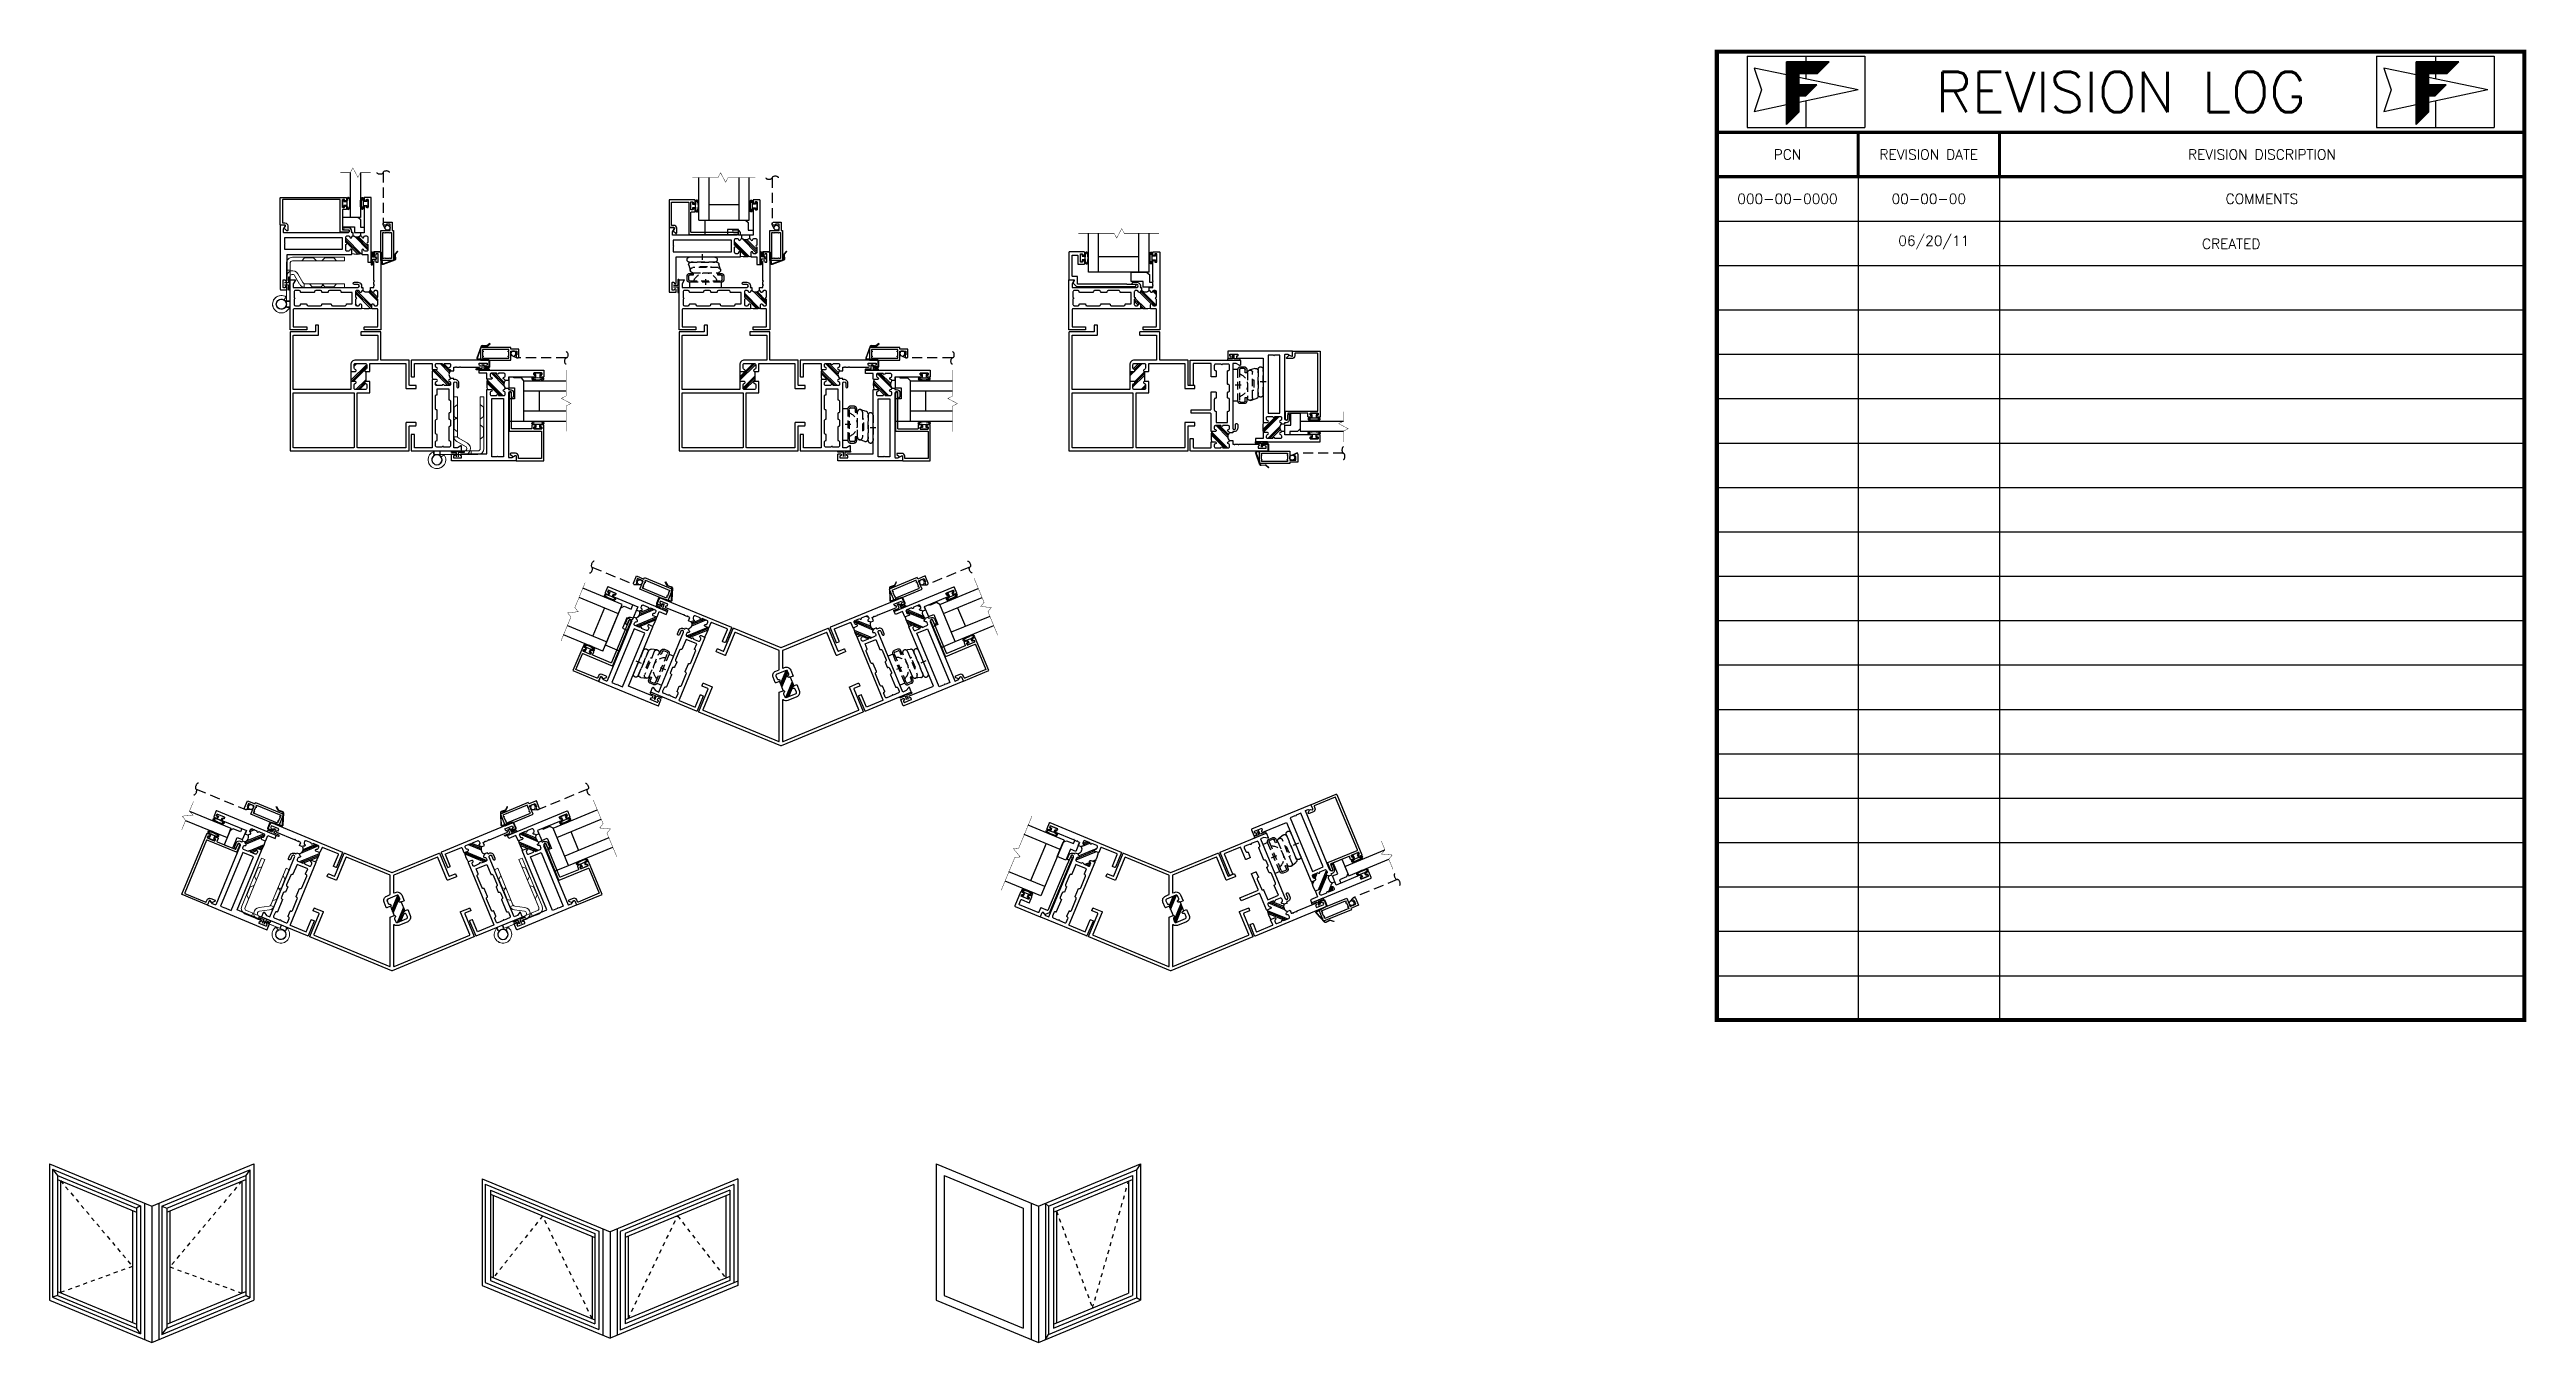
# Model space of a CAD drawing. Extents: x -4 to 57.4, y 0.4 to 32.4.
import ezdxf
from ezdxf.enums import TextEntityAlignment as Align

# ---------------------------------------------------------------- set-up
doc = ezdxf.new("R2010")
doc.units = 0
doc.header["$MEASUREMENT"] = 0
doc.linetypes.add('HIDDEN', pattern=[0.375, 0.25, -0.125])
doc.layers.get('0').update_dxf_attribs({"linetype": 'CONTINUOUS'})
for name, color, linetype in [('ELEV_FRAME', 1, 'CONTINUOUS'), ('FRAME', 1, 'CONTINUOUS'), ('GLASS', 7, 'CONTINUOUS'), ('MISC', 7, 'CONTINUOUS'), ('REVISION LOG', 7, 'CONTINUOUS'), ('SCREEN', 92, 'CONTINUOUS'), ('SCREEN_CLIP', 7, 'CONTINUOUS'), ('TEXT', 7, 'CONTINUOUS'), ('VENT', 5, 'CONTINUOUS'), ('YK_GLASS_STOP', 5, 'CONTINUOUS')]:
    doc.layers.add(name, color=color, linetype=linetype)
doc.styles.get("Standard").update_dxf_attribs({"font": 'simplex.shx'})

msp = doc.modelspace()

# ---------------------------------------------------------------- texts
at = {"layer": 'REVISION LOG'}
for s, height, p in [('REVISION LOG', 1, (47.304, 31.361)), ('PCN', 0.25, (39.054, 29.811)), ('REVISION DATE', 0.25, (42.554, 29.811)), ('REVISION DISCRIPTION', 0.25, (50.804, 29.811)), ('000-00-0000', 0.25, (39.054, 28.711)), ('00-00-00', 0.25, (42.554, 28.711)), ('COMMENTS', 0.25, (50.804, 28.711))]:
    msp.add_text(s, height=height, dxfattribs=at).set_placement(p, align=Align.MIDDLE_CENTER)
at = {"layer": 'REVISION LOG', "char_height": 0.25, "attachment_point": 1}
for s, insert, width in [('\\A1;06/20/11', (41.798, 27.798), 8.10529), ('CREATED', (49.319, 27.722), 6.18662)]:
    msp.add_mtext(s, dxfattribs=dict(at, insert=insert, width=width))

# ---------------------------------------------------------------- blocks, each defined once
blk = doc.blocks.new('*X38')
at = {"color": 0}
for p, q in [((7.233, 10.235), (7.463, 10.465)), ((7.233, 10.245), (7.452, 10.465)), ((7.233, 10.256), (7.442, 10.465)), ((7.233, 10.266), (7.431, 10.465)), ((7.233, 10.277), (7.42, 10.465)), ((7.233, 10.288), (7.41, 10.465)), ((7.233, 10.298), (7.399, 10.465)), ((7.233, 10.309), (7.389, 10.465)), ((7.233, 10.319), (7.378, 10.465)), ((7.233, 10.33), (7.367, 10.465)), ((7.233, 10.341), (7.357, 10.465)), ((7.233, 10.351), (7.346, 10.465)), ((7.233, 10.362), (7.336, 10.465)), ((7.233, 10.372), (7.325, 10.465)), ((7.233, 10.383), (7.314, 10.465)), ((7.233, 10.394), (7.304, 10.465)), ((7.233, 10.404), (7.293, 10.465)), ((7.233, 10.415), (7.283, 10.465)), ((7.233, 10.426), (7.272, 10.465)), ((7.233, 10.436), (7.261, 10.465)), ((7.233, 10.447), (7.251, 10.465)), ((7.233, 10.457), (7.24, 10.465)), ((7.355, 10.337), (7.233, 10.459)), ((7.355, 10.326), (7.233, 10.448)), ((7.355, 10.316), (7.233, 10.438)), ((7.355, 10.305), (7.233, 10.427)), ((7.355, 10.295), (7.233, 10.416)), ((7.355, 10.284), (7.233, 10.406)), ((7.355, 10.273), (7.233, 10.395)), ((7.355, 10.263), (7.233, 10.385)), ((7.355, 10.252), (7.233, 10.374)), ((7.355, 10.241), (7.233, 10.363)), ((7.44, 10.145), (7.233, 10.353)), ((7.233, 10.224), (7.355, 10.346)), ((7.435, 10.14), (7.233, 10.342)), ((7.233, 10.213), (7.355, 10.335)), ((7.43, 10.135), (7.233, 10.332)), ((7.233, 10.203), (7.355, 10.325)), ((7.424, 10.129), (7.233, 10.321)), ((7.233, 10.192), (7.355, 10.314)), ((7.416, 10.127), (7.233, 10.31)), ((7.355, 10.348), (7.238, 10.465)), ((7.365, 10.348), (7.249, 10.465)), ((7.375, 10.348), (7.259, 10.465)), ((7.386, 10.348), (7.27, 10.465)), ((7.396, 10.348), (7.28, 10.465)), ((7.407, 10.348), (7.291, 10.465)), ((7.418, 10.348), (7.302, 10.465)), ((7.428, 10.348), (7.312, 10.465)), ((7.439, 10.348), (7.323, 10.465)), ((7.449, 10.348), (7.333, 10.465)), ((7.46, 10.348), (7.344, 10.465)), ((7.471, 10.348), (7.355, 10.465)), ((7.357, 10.348), (7.473, 10.465)), ((7.481, 10.348), (7.365, 10.465)), ((7.368, 10.348), (7.484, 10.465)), ((7.492, 10.348), (7.376, 10.465)), ((7.379, 10.348), (7.495, 10.465)), ((7.503, 10.348), (7.386, 10.465)), ((7.389, 10.348), (7.505, 10.465)), ((7.513, 10.348), (7.397, 10.465)), ((7.4, 10.348), (7.516, 10.465)), ((7.524, 10.348), (7.408, 10.465)), ((7.41, 10.348), (7.526, 10.465)), ((7.534, 10.348), (7.418, 10.465)), ((7.421, 10.348), (7.537, 10.465)), ((7.542, 10.351), (7.429, 10.465)), ((7.432, 10.348), (7.548, 10.465)), ((7.548, 10.356), (7.439, 10.465)), ((7.442, 10.348), (7.558, 10.465)), ((7.553, 10.362), (7.45, 10.465)), ((7.453, 10.348), (7.569, 10.465)), ((7.558, 10.367), (7.461, 10.465)), ((7.463, 10.348), (7.58, 10.465)), ((7.563, 10.372), (7.471, 10.465)), ((7.474, 10.348), (7.59, 10.465)), ((7.569, 10.378), (7.482, 10.465)), ((7.485, 10.348), (7.601, 10.465)), ((7.574, 10.383), (7.492, 10.465)), ((7.495, 10.348), (7.611, 10.465)), ((7.579, 10.388), (7.503, 10.465)), ((7.506, 10.348), (7.622, 10.465)), ((7.585, 10.394), (7.514, 10.465)), ((7.516, 10.348), (7.633, 10.465)), ((7.59, 10.399), (7.524, 10.465)), ((7.527, 10.348), (7.643, 10.465)), ((7.595, 10.404), (7.535, 10.465)), ((7.538, 10.348), (7.654, 10.465)), ((7.601, 10.409), (7.546, 10.465)), ((7.606, 10.415), (7.556, 10.465)), ((7.611, 10.42), (7.567, 10.465)), ((7.616, 10.425), (7.577, 10.465)), ((7.622, 10.431), (7.588, 10.465)), ((7.627, 10.436), (7.599, 10.465)), ((7.632, 10.441), (7.609, 10.465)), ((7.638, 10.447), (7.62, 10.465)), ((7.643, 10.452), (7.63, 10.465)), ((7.648, 10.457), (7.641, 10.465)), ((7.654, 10.462), (7.652, 10.465)), ((7.233, 10.182), (7.355, 10.304)), ((7.405, 10.127), (7.233, 10.3)), ((7.233, 10.171), (7.355, 10.293)), ((7.395, 10.127), (7.233, 10.289)), ((7.233, 10.16), (7.355, 10.282)), ((7.384, 10.127), (7.233, 10.279)), ((7.233, 10.15), (7.355, 10.272)), ((7.373, 10.127), (7.233, 10.268)), ((7.233, 10.139), (7.355, 10.261)), ((7.363, 10.127), (7.233, 10.257)), ((7.233, 10.129), (7.355, 10.25)), ((7.355, 10.125), (7.233, 10.247)), ((7.233, 10.118), (7.355, 10.24)), ((7.233, 10.012), (7.457, 10.236)), ((7.233, 10.022), (7.446, 10.236)), ((7.233, 10.033), (7.436, 10.236)), ((7.233, 10.044), (7.425, 10.236)), ((7.233, 10.054), (7.415, 10.236)), ((7.233, 10.065), (7.404, 10.236)), ((7.233, 10.076), (7.393, 10.236)), ((7.233, 10.086), (7.383, 10.236)), ((7.233, 10.097), (7.372, 10.236)), ((7.233, 10.107), (7.362, 10.236)), ((7.355, 10.114), (7.233, 10.236)), ((7.355, 10.104), (7.233, 10.226)), ((7.355, 10.093), (7.233, 10.215)), ((7.355, 10.082), (7.233, 10.204)), ((7.355, 10.072), (7.233, 10.194)), ((7.355, 10.061), (7.233, 10.183)), ((7.355, 10.051), (7.233, 10.172)), ((7.355, 10.04), (7.233, 10.162)), ((7.355, 10.029), (7.233, 10.151)), ((7.355, 10.019), (7.233, 10.141)), ((7.355, 10.008), (7.233, 10.13)), ((7.233, 10.001), (7.355, 10.123)), ((7.355, 9.998), (7.233, 10.119)), ((7.233, 9.991), (7.355, 10.113)), ((7.355, 9.987), (7.233, 10.109)), ((7.233, 9.98), (7.355, 10.102)), ((7.355, 9.976), (7.233, 10.098)), ((7.233, 9.969), (7.355, 10.091)), ((7.355, 9.966), (7.233, 10.088)), ((7.233, 9.959), (7.355, 10.081)), ((7.35, 9.96), (7.233, 10.077)), ((7.233, 9.948), (7.355, 10.07)), ((7.345, 9.955), (7.233, 10.066)), ((7.359, 10.127), (7.468, 10.236)), ((7.446, 10.151), (7.36, 10.236)), ((7.37, 10.127), (7.478, 10.236)), ((7.451, 10.156), (7.371, 10.236)), ((7.38, 10.127), (7.489, 10.236)), ((7.456, 10.161), (7.382, 10.236)), ((7.391, 10.127), (7.5, 10.236)), ((7.462, 10.167), (7.392, 10.236)), ((7.402, 10.127), (7.51, 10.236)), ((7.467, 10.172), (7.403, 10.236)), ((7.412, 10.127), (7.521, 10.236)), ((7.472, 10.177), (7.413, 10.236)), ((7.477, 10.182), (7.424, 10.236)), ((7.483, 10.188), (7.435, 10.236)), ((7.488, 10.193), (7.445, 10.236)), ((7.493, 10.198), (7.456, 10.236)), ((7.499, 10.204), (7.466, 10.236)), ((7.504, 10.209), (7.477, 10.236)), ((7.509, 10.214), (7.488, 10.236)), ((7.515, 10.22), (7.498, 10.236)), ((7.52, 10.225), (7.509, 10.236)), ((7.525, 10.23), (7.519, 10.236)), ((7.531, 10.236), (7.53, 10.236)), ((7.233, 9.938), (7.355, 10.06)), ((7.339, 9.949), (7.233, 10.056)), ((7.233, 9.927), (7.355, 10.049)), ((7.334, 9.944), (7.233, 10.045)), ((7.233, 9.916), (7.355, 10.038)), ((7.329, 9.939), (7.233, 10.035)), ((7.233, 9.906), (7.355, 10.028)), ((7.324, 9.933), (7.233, 10.024)), ((7.233, 9.895), (7.355, 10.017)), ((7.318, 9.928), (7.233, 10.013)), ((7.233, 9.885), (7.355, 10.007)), ((7.313, 9.923), (7.233, 10.003)), ((7.233, 9.874), (7.355, 9.996)), ((7.308, 9.917), (7.233, 9.992)), ((7.233, 9.863), (7.355, 9.985)), ((7.302, 9.912), (7.233, 9.982)), ((7.233, 9.853), (7.355, 9.975)), ((7.297, 9.907), (7.233, 9.971)), ((7.292, 9.902), (7.233, 9.96)), ((7.286, 9.896), (7.233, 9.95)), ((7.281, 9.891), (7.233, 9.939)), ((7.276, 9.886), (7.233, 9.929)), ((7.271, 9.88), (7.233, 9.918)), ((7.265, 9.875), (7.233, 9.907)), ((7.26, 9.87), (7.233, 9.897)), ((7.255, 9.864), (7.233, 9.886)), ((7.249, 9.859), (7.233, 9.876)), ((7.244, 9.854), (7.233, 9.865)), ((7.239, 9.849), (7.233, 9.854)), ((7.233, 9.843), (7.233, 9.844))]:
    blk.add_line(p, q, dxfattribs=at)
blk = doc.blocks.new('p49 45 Corner Mullion')
h = blk.add_hatch()
h.set_pattern_fill('PLAST', color=256, angle=67.5, style=0)
h.set_pattern_definition([(67.5, (-7.35621, -19.63126), (-0.23097, 0.0956709), []), (67.5, (-7.38509, -19.6193), (-0.23097, 0.0956709), []), (67.5, (-7.41396, -19.60734), (-0.23097, 0.0956709), [])])
h.paths.add_polyline_path([(0.234, 1.701, 0.414214), (0.221, 1.706), (0.207, 1.701, -0.414214), (0.175, 1.714), (0.174, 1.714, -0.38311), (0.186, 1.746, 0.38311), (0.199, 1.785), (0.17, 1.855, 0.414214), (0.13, 1.872), (-0.101, 1.776, 0.414214), (-0.118, 1.736), (-0.089, 1.666, 0.38311), (-0.052, 1.648, -0.38311), (-0.021, 1.633), (-0.021, 1.633, -0.414214), (-0.035, 1.6), (0.061, 1.369, -0.414214), (0.093, 1.356), (0.094, 1.356, -0.38311), (0.083, 1.324, 0.38311), (0.069, 1.285), (0.098, 1.215, 0.414214), (0.138, 1.198), (0.369, 1.294, 0.414214), (0.386, 1.334), (0.357, 1.404, 0.38311), (0.32, 1.422, -0.38311), (0.289, 1.437), (0.289, 1.437, -0.414214), (0.303, 1.47), (0.317, 1.475, 0.414214), (0.322, 1.488)])
for p, q in [((-0.035, 1.6), (0.061, 1.369)), ((0.234, 1.701), (0.322, 1.488))]:
    blk.add_line(p, q)
for points in [[(0.234, 1.701, 0.414214), (0.221, 1.706), (0.207, 1.701, -0.414214), (0.175, 1.714), (0.174, 1.714, -0.38311), (0.186, 1.746, 0.38311), (0.199, 1.785), (0.17, 1.855, 0.414214), (0.13, 1.872), (-0.101, 1.776, 0.414214), (-0.118, 1.736), (-0.089, 1.666, 0.38311), (-0.052, 1.648, -0.38311), (-0.021, 1.633), (-0.021, 1.633, -0.414214), (-0.035, 1.6), (-0.123, 1.564, -0.414214), (-0.136, 1.569), (-0.19, 1.7, -0.414214), (-0.126, 1.853), (-0.042, 1.887, 0.303347), (-0.036, 1.897), (-0.036, 2.357, 0.303347), (-0.042, 2.366), (-1.122, 2.813, 0.414214), (-1.135, 2.808), (-1.366, 2.249, -0.414214), (-1.379, 2.244), (-1.592, 2.332, -0.414214), (-1.597, 2.345), (-1.574, 2.4, -0.414214), (-1.561, 2.406), (-1.423, 2.348, 0.414214), (-1.409, 2.354), (-1.178, 2.912, -0.414214), (-1.165, 2.918), (0, 2.435, 0.198912), (0.008, 2.435), (1.173, 2.918, -0.414214), (1.186, 2.912), (1.417, 2.354, 0.414214), (1.43, 2.348), (1.569, 2.406, -0.414214), (1.582, 2.4), (1.605, 2.345, -0.414214), (1.599, 2.332), (1.387, 2.244, -0.414214), (1.374, 2.249), (1.142, 2.808, 0.414214), (1.129, 2.813), (0.05, 2.366, 0.303347), (0.044, 2.357), (0.044, 1.938, 0.534511), (0.058, 1.929), (0.094, 1.944, -0.414214), (0.246, 1.88), (0.308, 1.732)], [(0.396, 1.519), (0.458, 1.37, -0.414214), (0.394, 1.217), (0.174, 1.126, -0.264161), (0.06, 1.141, 0.616945), (0.044, 1.133), (0.044, 0.117, 0.534511), (0.058, 0.107), (1.929, 0.882, 0.414214), (1.934, 0.896), (1.703, 1.454, -0.414214), (1.708, 1.468), (1.921, 1.556, -0.414214), (1.934, 1.55), (1.957, 1.495, -0.414214), (1.951, 1.482), (1.813, 1.424, 0.414214), (1.807, 1.411), (2.039, 0.852, -0.414214), (2.034, 0.839), (0.008, 0, -0.198912), (0, 0), (-2.026, 0.839, -0.414214), (-2.031, 0.852), (-1.8, 1.411, 0.414214), (-1.805, 1.424), (-1.944, 1.482, -0.414214), (-1.949, 1.495), (-1.926, 1.55, -0.414214), (-1.913, 1.556), (-1.701, 1.468, -0.414214), (-1.695, 1.454), (-1.927, 0.896, 0.414214), (-1.921, 0.882), (-0.05, 0.107, 0.534511), (-0.036, 0.117), (-0.036, 1.329), (0.061, 1.369, -0.414214), (0.093, 1.356), (0.094, 1.356, -0.38311), (0.083, 1.324, 0.38311), (0.069, 1.285), (0.098, 1.215, 0.414214), (0.138, 1.198), (0.369, 1.294, 0.414214), (0.386, 1.334), (0.357, 1.404, 0.38311), (0.32, 1.422, -0.38311), (0.289, 1.437), (0.289, 1.437, -0.414214), (0.303, 1.47), (0.317, 1.475, 0.414214), (0.322, 1.488)]]:
    blk.add_lwpolyline(points, format="xyb", close=True)
blk = doc.blocks.new('P48 90 Corner Mullion')
h = blk.add_hatch()
h.set_pattern_fill('PLAST', color=256, angle=45, style=0)
h.set_pattern_definition([(45, (-6.56593, -27.63443), (-0.1767767, 0.1767767), []), (45, (-6.58803, -27.61234), (-0.1767767, 0.1767767), []), (45, (-6.61013, -27.59024), (-0.1767767, 0.1767767), [])])
h.paths.add_polyline_path([(0.135, 1.972), (0.03, 1.972), (0.03, 1.722), (0.135, 1.722, -0.414214), (0.16, 1.697), (0.16, 1.697, -0.38311), (0.138, 1.672, 0.38311), (0.11, 1.641), (0.11, 1.555, 0.414214), (0.141, 1.524), (0.391, 1.524, 0.414214), (0.422, 1.555), (0.422, 1.641, 0.38311), (0.394, 1.672, -0.38311), (0.372, 1.697), (0.372, 1.697, -0.414214), (0.397, 1.722), (0.397, 1.972, -0.414214), (0.372, 1.997), (0.372, 1.997, -0.38311), (0.394, 2.022, 0.38311), (0.422, 2.053), (0.422, 2.139, 0.414214), (0.391, 2.17), (0.141, 2.17, 0.414214), (0.11, 2.139), (0.11, 2.053, 0.38311), (0.138, 2.022, -0.38311), (0.16, 1.997), (0.16, 1.997, -0.414214)])
for p, q in [((0.03, 1.972), (0.03, 1.722)), ((0.397, 1.972), (0.397, 1.722))]:
    blk.add_line(p, q)
for points in [[(0.03, 1.722), (0.03, 1.524), (-1.395, 1.524), (-1.395, 2.86, -0.414214), (-1.385, 2.87), (-0.78, 2.87, 0.414214), (-0.77, 2.88), (-0.77, 3.11, 0.414214), (-0.78, 3.12), (-0.84, 3.12, 0.414214), (-0.85, 3.11), (-0.85, 2.96, -0.414214), (-0.86, 2.95), (-1.465, 2.95, 0.414214), (-1.475, 2.94), (-1.475, 0.01, 0.414214), (-1.465, 0), (1.465, 0, 0.414214), (1.475, 0.01), (1.475, 0.615, -0.414214), (1.485, 0.625), (1.635, 0.625, 0.414214), (1.645, 0.635), (1.645, 0.695, 0.414214), (1.635, 0.705), (1.405, 0.705, 0.414214), (1.395, 0.695), (1.395, 0.09, -0.414214), (1.385, 0.08), (0.2, 0.08, -0.414214), (0.19, 0.09), (0.19, 1.444), (0.502, 1.444), (0.502, 1.712, 0.414214), (0.492, 1.722), (0.397, 1.722, 0.414214), (0.372, 1.697), (0.372, 1.697, 0.38311), (0.394, 1.672, -0.38311), (0.422, 1.641), (0.422, 1.555, -0.414214), (0.391, 1.524), (0.141, 1.524, -0.414214), (0.11, 1.555), (0.11, 1.641, -0.38311), (0.138, 1.672, 0.38311), (0.16, 1.697), (0.16, 1.697, 0.414214), (0.135, 1.722), (0.03, 1.722)], [(0.03, 1.972), (0.135, 1.972, 0.414214), (0.16, 1.997), (0.16, 1.997, 0.38311), (0.138, 2.022, -0.38311), (0.11, 2.053), (0.11, 2.139, -0.414214), (0.141, 2.17), (0.391, 2.17, -0.414214), (0.422, 2.139), (0.422, 2.053, -0.38311), (0.394, 2.022, 0.38311), (0.372, 1.997), (0.372, 1.997, 0.414214), (0.397, 1.972), (0.492, 1.972, 0.414214), (0.502, 1.982), (0.502, 2.17), (1.385, 2.17, -0.414214), (1.395, 2.16), (1.395, 1.555, 0.414214), (1.405, 1.545), (1.635, 1.545, 0.414214), (1.645, 1.555), (1.645, 1.615, 0.414214), (1.635, 1.625), (1.485, 1.625, -0.414214), (1.475, 1.635), (1.475, 2.24, 0.414214), (1.465, 2.25), (0.775, 2.25), (0.775, 2.94, 0.414214), (0.765, 2.95), (0.285, 2.95, 0.414214), (0.275, 2.94), (0.275, 2.88, 0.414214), (0.285, 2.87), (0.685, 2.87, -0.414214), (0.695, 2.86), (0.695, 2.25), (0.147, 2.25, 0.414214), (0.03, 2.133), (0.03, 1.972)]]:
    blk.add_lwpolyline(points, format="xyb")
blk.add_lwpolyline([(-1.385, 0.08, -0.414214), (-1.395, 0.09), (-1.395, 1.444), (0.11, 1.444), (0.11, 0.09, -0.414214), (0.1, 0.08)], format="xyb", close=True)
blk = doc.blocks.new('05P19-BLOCK-OG')
h = blk.add_hatch()
h.set_pattern_fill('PLAST', angle=45, style=0)
h.paths.add_polyline_path([(0.006, 1.12, -1), (0.006, 1.17), (0.006, 1.302, 0.414214), (-0.025, 1.333), (-0.063, 1.333, 0.38311), (-0.094, 1.305, -0.947716), (-0.143, 1.308), (-0.143, 1.403, 0.081165), (-0.394, 1.403), (-0.394, 1.308, -0.947716), (-0.443, 1.305, 0.38311), (-0.474, 1.333), (-0.512, 1.333, 0.414214), (-0.544, 1.302), (-0.544, 1.17, -1), (-0.544, 1.12), (-0.544, 0.988, 0.414214), (-0.512, 0.957), (-0.474, 0.957, 0.38311), (-0.443, 0.985, -0.898027), (-0.394, 0.985, 0.009247), (-0.394, 0.984, 0.372543), (-0.363, 0.957, -0.436275), (-0.174, 0.957, 0.38311), (-0.143, 0.985, -0.898027), (-0.094, 0.985, 0.38311), (-0.063, 0.957), (-0.025, 0.957, 0.414214), (0.006, 0.988)])
for points in [[(-0.394, 0.984, -0.009247), (-0.394, 0.985, 0.898027), (-0.443, 0.985, -0.38311), (-0.474, 0.957), (-0.512, 0.957, -0.414214), (-0.544, 0.988), (-0.544, 1.12, 1), (-0.544, 1.17), (-0.544, 1.302, -0.414214), (-0.512, 1.333), (-0.474, 1.333, -0.38311), (-0.443, 1.305, 0.947716), (-0.394, 1.308), (-0.394, 1.403, 0.414214), (-0.404, 1.413), (-2.073, 1.413, -0.414214), (-2.084, 1.423), (-2.084, 1.852), (-1.761, 1.852, 0.414214), (-1.751, 1.862), (-1.751, 1.922, 0.414214), (-1.761, 1.932), (-2.154, 1.932, 0.414214), (-2.163, 1.922), (-2.163, 0.697, 0.414214), (-2.154, 0.687), (-2.042, 0.687, 0.57735), (-2.034, 0.702), (-2.084, 0.788), (-2.084, 0.877), (-0.483, 0.877, -1), (-0.483, 0.806), (-0.572, 0.806, 1), (-0.572, 0.752), (-0.483, 0.752, 0.536675), (-0.401, 0.877), (-0.363, 0.877), (-0.363, 0.957, -0.38311), (-0.394, 0.985)], [(-0.143, 0.984, 0.009247), (-0.143, 0.985, -0.38311), (-0.174, 0.957), (-0.174, 0.877), (-0.087, 0.877), (-0.087, 0.838, 0.317837), (-0.083, 0.833, -0.707107), (-0.083, 0.814, 0.317837), (-0.087, 0.81), (-0.087, 0.738, 0.317837), (-0.083, 0.733, -0.707107), (-0.083, 0.714, 0.317837), (-0.087, 0.71), (-0.087, 0.239, 1), (-0.037, 0.239), (-0.037, 0.25), (0.014, 0.25), (0.014, 0.05), (-0.037, 0.05), (-0.037, 0.064, 1), (-0.087, 0.064), (-0.087, 0.01, 0.414214), (-0.076, 0), (0.076, 0, 0.414214), (0.087, 0.01), (0.087, 1.922, 0.414214), (0.076, 1.932), (-0.316, 1.932, 0.414214), (-0.326, 1.922), (-0.326, 1.862, 0.414214), (-0.316, 1.852), (-0.003, 1.852, -0.414214), (0.006, 1.842), (0.006, 1.423, -0.414214), (-0.003, 1.413), (-0.134, 1.413, 0.414214), (-0.143, 1.403), (-0.143, 1.308, 0.947716), (-0.094, 1.305, -0.38311), (-0.063, 1.333), (-0.025, 1.333, -0.414214), (0.006, 1.302), (0.006, 1.17, 1), (0.006, 1.12), (0.006, 0.988, -0.414214), (-0.025, 0.957), (-0.063, 0.957, -0.38311), (-0.094, 0.985, 0.898027), (-0.143, 0.985)]]:
    blk.add_lwpolyline(points, format="xyb")
blk.add_lwpolyline([(-1.377, 0.988, -0.414214), (-1.408, 0.957), (-1.529, 0.957, -0.414214), (-1.56, 0.988), (-1.56, 0.992, 0.414214), (-1.569, 1.002), (-1.897, 1.002, 0.414214), (-1.907, 0.992), (-1.907, 0.988, -0.414214), (-1.938, 0.957), (-2.032, 0.957, -0.414214), (-2.064, 0.988), (-2.064, 1.132, 1), (-2.064, 1.162), (-2.064, 1.302, -0.414214), (-2.032, 1.333), (-1.938, 1.333, -0.414214), (-1.907, 1.302), (-1.907, 1.302), (-1.907, 1.298, 0.414214), (-1.897, 1.288), (-1.761, 1.288, 0.414214), (-1.751, 1.298), (-1.751, 1.302), (-1.751, 1.302, -0.414214), (-1.72, 1.333), (-1.408, 1.333, -0.414214), (-1.377, 1.302), (-1.377, 1.302), (-1.377, 1.298, 0.414214), (-1.367, 1.288), (-1.155, 1.288, 0.414214), (-1.145, 1.298), (-1.145, 1.302), (-1.145, 1.302, -0.414214), (-1.114, 1.333), (-0.802, 1.333, -0.414214), (-0.771, 1.302), (-0.771, 1.302), (-0.771, 1.298, 0.414214), (-0.761, 1.288), (-0.623, 1.288), (-0.623, 1.002), (-0.889, 1.002, 0.414214), (-0.898, 0.992), (-0.898, 0.988, -0.414214), (-0.93, 0.957), (-1.19, 0.957, -0.414214), (-1.221, 0.988), (-1.221, 0.992, 0.414214), (-1.23, 1.002), (-1.367, 1.002, 0.414214), (-1.377, 0.992)], format="xyb", close=True)
at = {"color": 7}
for centre, radius, start, end in [((-0.269, 0.638), 0.775, 80.71953, 99.28047), ((-0.269, 0.869), 0.129, 42.85913, 137.14087)]:
    blk.add_arc(centre, radius, start, end, dxfattribs=at)
blk = doc.blocks.new('05P11-Z-BAR')
h = blk.add_hatch()
h.set_pattern_fill('PLAST', angle=45, style=0)
h.set_pattern_definition([(45, (-0.3846, -1e-07), (-0.176777, 0.176777), []), (45, (-0.4067, 0.0221), (-0.176777, 0.176777), []), (45, (-0.4288, 0.0442), (-0.176777, 0.176777), [])])
h.paths.add_polyline_path([(0.006, 1.12, -0.414214), (-0.018, 1.145, -0.414214), (0.006, 1.17), (0.006, 1.302, 0.414214), (-0.025, 1.333), (-0.063, 1.333, 0.38311), (-0.094, 1.305, -0.947716), (-0.143, 1.308), (-0.143, 1.403, 0.087329), (-0.394, 1.403), (-0.394, 1.308, -1), (-0.443, 1.308, 0.352985), (-0.473, 1.333), (-0.512, 1.333, 0.414214), (-0.544, 1.302), (-0.544, 1.17, -0.414214), (-0.518, 1.145, -0.414214), (-0.544, 1.12), (-0.544, 0.988, 0.414214), (-0.512, 0.957), (-0.474, 0.957, 0.38311), (-0.443, 0.985, -0.898027), (-0.394, 0.985, 0.38311), (-0.363, 0.957, -0.325577), (-0.174, 0.957, 0.363634), (-0.143, 0.982, -0.947716), (-0.094, 0.985, 0.38311), (-0.063, 0.957), (-0.025, 0.957, 0.414214), (0.006, 0.988)])
blk.add_line((-0.087, 0.877), (-0.087, 0.877))
for points in [[(-2.164, 2.28, -0.414214), (-2.154, 2.29), (-2.001, 2.29, -0.414214), (-1.991, 2.28), (-1.991, 2.226, -1), (-2.041, 2.226), (-2.041, 2.23, 0.414214), (-2.051, 2.24), (-2.081, 2.24, 0.414214), (-2.091, 2.23), (-2.091, 2.05, 0.414214), (-2.081, 2.04), (-2.051, 2.04, 0.414214), (-2.041, 2.05), (-2.041, 2.051, -1), (-1.991, 2.051), (-1.991, 1.413), (-0.403, 1.413, -0.414214), (-0.394, 1.403), (-0.394, 1.306, -0.888834), (-0.443, 1.306, 0.377258), (-0.474, 1.333), (-0.512, 1.333, 0.414214), (-0.544, 1.302), (-0.544, 1.17, -1), (-0.544, 1.12), (-0.544, 0.988, 0.414214), (-0.512, 0.957), (-0.474, 0.957, 0.383109), (-0.443, 0.985, -0.898027), (-0.394, 0.985, 0.38311), (-0.363, 0.957), (-0.363, 0.877), (-0.394, 0.877), (-0.394, 0.842, -0.414214), (-0.483, 0.752), (-0.571, 0.752, -1), (-0.571, 0.806), (-0.486, 0.806, 0.859155), (-0.486, 0.877), (-2.074, 0.877, 0.414214), (-2.084, 0.867), (-2.084, 0.797, 0.131652), (-2.082, 0.792), (-2.035, 0.709, -0.577353), (-2.048, 0.687), (-2.154, 0.687, -0.414214), (-2.164, 0.697), (-2.164, 2.28)], [(-0.025, 0.957, 0.414214), (0.006, 0.988), (0.006, 1.12, -1), (0.006, 1.17), (0.006, 1.302, 0.414214), (-0.025, 1.333), (-0.063, 1.333, 0.38311), (-0.094, 1.305, -0.947716), (-0.143, 1.308), (-0.143, 1.403, -0.414214), (-0.133, 1.413), (0.006, 1.413), (0.006, 1.603), (0.086, 1.603), (0.086, 0.01, -0.414214), (0.077, 0), (-0.077, 0, -0.414214), (-0.087, 0.01), (-0.087, 0.064, -1), (-0.037, 0.064), (-0.037, 0.06, 0.414214), (-0.027, 0.05), (0.003, 0.05, 0.414214), (0.014, 0.06), (0.014, 0.24, 0.414214), (0.003, 0.25), (-0.027, 0.25, 0.414214), (-0.037, 0.24), (-0.037, 0.239, -1), (-0.087, 0.239), (-0.087, 0.877), (-0.174, 0.877), (-0.174, 0.957, 0.363634), (-0.143, 0.982, -0.947716), (-0.094, 0.985, 0.38311), (-0.063, 0.957), (-0.025, 0.957)]]:
    blk.add_lwpolyline(points, format="xyb")
blk.add_lwpolyline([(-2.063, 1.16), (-2.063, 1.288), (-0.623, 1.288), (-0.623, 1.002), (-2.063, 1.002), (-2.063, 1.129), (-2.048, 1.145)], close=True)
at = {"color": 7}
for centre, radius, start, end in [((-0.269, 0.638), 0.775, 80.71953, 99.28047), ((-0.269, 0.828), 0.16, 53.93185, 126.06815)]:
    blk.add_arc(centre, radius, start, end, dxfattribs=at)
blk = doc.blocks.new('05P05-.25in_GLASS_STOP')
for p, q in [((-0.588, 0.25), (-0.623, 0.25)), ((-0.623, 0.25), (-0.623, 0.05)), ((-0.623, 0.05), (-0.588, 0.05)), ((-0.588, 0.198), (-0.588, 0.25)), ((-0.526, 0.198), (-0.588, 0.198)), ((-0.588, 0.05), (-0.588, 0.103)), ((-0.588, 0.103), (-0.526, 0.103)), ((-0.084, 0.198), (-0.022, 0.198)), ((-0.022, 0.103), (-0.084, 0.103)), ((-0.022, 0.198), (-0.022, 0.25)), ((-0.022, 0.25), (0.013, 0.25)), ((-0.022, 0.05), (-0.022, 0.103)), ((0.013, 0.05), (-0.022, 0.05)), ((0.013, 0.25), (0.013, 0.05))]:
    blk.add_line(p, q)
blk.add_lwpolyline([(-2.048, 0.632, 0.414214), (-1.978, 0.702), (-1.978, 0.817, 0.668179), (-2.003, 0.828), (-2.053, 0.778, 0.339454), (-2.057, 0.748), (-2.035, 0.71, -0.57735), (-2.048, 0.687), (-2.153, 0.687, 0.414214), (-2.163, 0.677), (-2.163, 0.01, 0.414214), (-2.153, 0), (-0.533, 0, 0.414214), (-0.523, 0.01), (-0.523, 0.064, 0.414214), (-0.548, 0.089), (-0.549, 0.089, 0.414214), (-0.573, 0.064), (-0.573, 0.06, -0.414214), (-0.583, 0.05), (-0.608, 0.05, -0.414214), (-0.623, 0.065), (-0.623, 0.235, -0.414214), (-0.608, 0.25), (-0.583, 0.25, -0.414214), (-0.573, 0.24), (-0.573, 0.239, 0.414214), (-0.549, 0.214), (-0.548, 0.214, 0.414214), (-0.523, 0.239), (-0.523, 0.288, 0.414214), (-0.538, 0.303), (-0.613, 0.303, -0.414214), (-0.623, 0.313), (-0.623, 0.795, -0.414214), (-0.613, 0.805), (-0.474, 0.805, 0.414214), (-0.447, 0.832), (-0.447, 0.833, 0.414214), (-0.474, 0.86), (-0.668, 0.86, 0.414214), (-0.678, 0.85), (-0.678, 0.065, -0.414214), (-0.688, 0.055), (-2.098, 0.055, -0.414214), (-2.108, 0.065), (-2.108, 0.622, -0.414214), (-2.098, 0.632)], format="xyb", close=True)
at = {"extrusion": (0, 0, -1)}
blk.add_ellipse((-0.479, 0.15), major_axis=(0, 0.129), ratio=0.232303, dxfattribs=at)
blk.add_ellipse((-0.131, 0.15), major_axis=(0, 0.129), ratio=0.232303)
for points in [[(-0.526, 0.198), (-0.524, 0.219), (-0.521, 0.239), (-0.512, 0.269), (-0.508, 0.28), (-0.495, 0.294), (-0.487, 0.298), (-0.479, 0.298), (-0.468, 0.298), (-0.46, 0.292), (-0.451, 0.279), (-0.447, 0.272), (-0.437, 0.244), (-0.433, 0.215), (-0.428, 0.136), (-0.432, 0.085), (-0.444, 0.034), (-0.448, 0.022), (-0.464, 0.005), (-0.478, 0), (-0.499, 0.008), (-0.504, 0.016), (-0.512, 0.032), (-0.515, 0.041), (-0.522, 0.067), (-0.524, 0.084), (-0.526, 0.103)], [(-0.084, 0.198), (-0.086, 0.219), (-0.089, 0.239), (-0.098, 0.269), (-0.102, 0.28), (-0.115, 0.294), (-0.123, 0.298), (-0.131, 0.298), (-0.142, 0.298), (-0.15, 0.292), (-0.159, 0.279), (-0.163, 0.272), (-0.173, 0.244), (-0.177, 0.215), (-0.182, 0.136), (-0.178, 0.085), (-0.166, 0.034), (-0.162, 0.022), (-0.146, 0.005), (-0.132, 0), (-0.111, 0.008), (-0.106, 0.016), (-0.098, 0.032), (-0.095, 0.041), (-0.088, 0.067), (-0.086, 0.084), (-0.084, 0.103)]]:
    blk.add_open_spline(points, degree=3, knots=[5.075676, 5.075676, 5.075676, 5.075676, 5.596595, 5.596595, 6.055763, 6.055763, 6.283185, 6.283185, 6.283185, 6.572914, 6.572914, 6.862642, 6.862642, 7.608886, 7.608886, 8.676451, 8.676451, 9.18434, 9.18434, 9.518242, 9.518242, 9.852144, 9.852144, 10.186046, 10.186046, 10.631436, 10.631436, 10.631436, 10.631436])
blk = doc.blocks.new('4-BAR_HINGE')
for p, q in [((0.248, -1.119), (0.123, -1.119)), ((0.248, -1.901), (0.123, -1.901))]:
    blk.add_line(p, q)
at = {"linetype": 'HIDDEN', "ltscale": 0.75}
for p, q in [((0.248, -1.119), (0.248, -1.901)), ((0.288, -1.901), (0.288, -1.119)), ((0.401, -1.054), (0.313, -1.054)), ((0.313, -1.094), (0.401, -1.094)), ((0.426, -1.119), (0.426, -1.204)), ((0.426, -1.204), (0.466, -1.204)), ((0.466, -1.204), (0.466, -1.119)), ((0.486, -1.823), (0.486, -1.198)), ((0.556, -1.136), (0.701, -1.178)), ((0.611, -1.198), (0.611, -1.823)), ((0.466, -1.816), (0.426, -1.816)), ((0.426, -1.816), (0.426, -1.901)), ((0.466, -1.901), (0.466, -1.816)), ((0.641, -1.377), (0.611, -1.377)), ((0.611, -1.644), (0.641, -1.644)), ((0.641, -1.644), (0.641, -1.377)), ((0.748, -1.239), (0.748, -1.864)), ((0.748, -1.904), (0.748, -1.279)), ((0.873, -1.279), (0.873, -1.904)), ((0.401, -1.926), (0.313, -1.926)), ((0.313, -1.966), (0.401, -1.966)), ((0.67, -1.924), (0.526, -1.881))]:
    blk.add_line(p, q, dxfattribs=at)
at = {"linetype": 'Continuous'}
for p, q in [((0.324, -1.51), (0.183, -1.51)), ((0.943, -1.591), (0.802, -1.591))]:
    blk.add_line(p, q, dxfattribs=at)
at = {"linetype": 'HIDDEN', "ltscale": 0.75}
for centre, radius, start, end in [((0.313, -1.119), 0.065, 90, 180), ((0.313, -1.119), 0.025, 90, 180), ((0.181, -1.51), 0.305, 290.45534, 69.54466), ((0.401, -1.119), 0.065, 360, 90), ((0.401, -1.119), 0.025, 0, 90), ((0.548, -1.198), 0.0625, 0, 180), ((0.686, -1.239), 0.062, 0, 75.71921), ((0.81, -1.279), 0.0625, 0, 180), ((0.548, -1.823), 0.0625, 180, 0), ((0.313, -1.901), 0.065, 180, 270), ((0.313, -1.901), 0.025, 180, 270), ((0.401, -1.901), 0.065, 270, 0), ((0.401, -1.901), 0.025, 270, 0), ((0.686, -1.864), 0.062, 255.55794, 0), ((0.81, -1.904), 0.0625, 180, 0)]:
    blk.add_arc(centre, radius, start, end, dxfattribs=at)
blk = doc.blocks.new('05P09-1in_GLASS_STOP')
for p, q in [((-1.338, 0.25), (-1.373, 0.25)), ((-1.373, 0.25), (-1.373, 0.05)), ((-1.373, 0.05), (-1.338, 0.05)), ((-1.338, 0.197), (-1.338, 0.25)), ((-1.276, 0.197), (-1.338, 0.197)), ((-1.338, 0.05), (-1.338, 0.102)), ((-1.338, 0.102), (-1.276, 0.102)), ((-0.084, 0.197), (-0.022, 0.197)), ((-0.022, 0.102), (-0.084, 0.102)), ((-0.022, 0.197), (-0.022, 0.25)), ((-0.022, 0.25), (0.013, 0.25)), ((-0.022, 0.05), (-0.022, 0.102)), ((0.013, 0.05), (-0.022, 0.05)), ((0.013, 0.25), (0.013, 0.05))]:
    blk.add_line(p, q)
blk.add_lwpolyline([(-2.035, 0.709, -0.57735), (-2.047, 0.687), (-2.153, 0.687, 0.414214), (-2.163, 0.677), (-2.163, 0), (-1.283, 0, 0.414214), (-1.273, 0.01), (-1.273, 0.062, 0.414214), (-1.298, 0.087, 0.435311), (-1.323, 0.061, -0.435311), (-1.333, 0.05), (-1.363, 0.05, -0.414214), (-1.373, 0.06), (-1.373, 0.24, -0.414214), (-1.363, 0.25), (-1.333, 0.25, -0.435311), (-1.323, 0.239, 0.435311), (-1.298, 0.212, 0.414214), (-1.273, 0.237), (-1.273, 0.29, 0.414214), (-1.283, 0.3), (-1.363, 0.3, -0.414214), (-1.373, 0.31), (-1.373, 0.795, -0.414214), (-1.363, 0.805), (-0.474, 0.805, 0.414214), (-0.447, 0.832), (-0.447, 0.833, 0.414214), (-0.474, 0.86), (-1.418, 0.86, 0.414214), (-1.428, 0.85), (-1.428, 0.065, -0.414214), (-1.438, 0.055), (-2.108, 0.055), (-2.108, 0.622, -0.414214), (-2.098, 0.632), (-2.047, 0.632, 0.414214), (-1.977, 0.702), (-1.977, 0.817, 0.668179), (-2.003, 0.828), (-2.058, 0.773, 0.339454), (-2.06, 0.755)], format="xyb", close=True)
at = {"extrusion": (0, 0, -1)}
blk.add_ellipse((-1.229, 0.15), major_axis=(0, 0.129), ratio=0.232303, dxfattribs=at)
blk.add_ellipse((-0.131, 0.15), major_axis=(0, 0.129), ratio=0.232303)
for points in [[(-1.276, 0.197), (-1.274, 0.219), (-1.271, 0.239), (-1.262, 0.269), (-1.258, 0.28), (-1.245, 0.294), (-1.237, 0.298), (-1.229, 0.298), (-1.218, 0.298), (-1.21, 0.292), (-1.201, 0.279), (-1.197, 0.272), (-1.187, 0.244), (-1.183, 0.215), (-1.178, 0.136), (-1.182, 0.085), (-1.194, 0.034), (-1.198, 0.022), (-1.214, 0.005), (-1.228, 0), (-1.249, 0.008), (-1.254, 0.016), (-1.262, 0.032), (-1.265, 0.041), (-1.272, 0.067), (-1.274, 0.084), (-1.276, 0.102)], [(-0.084, 0.197), (-0.086, 0.219), (-0.089, 0.239), (-0.098, 0.269), (-0.102, 0.28), (-0.115, 0.294), (-0.123, 0.298), (-0.131, 0.298), (-0.142, 0.298), (-0.15, 0.292), (-0.159, 0.279), (-0.163, 0.272), (-0.173, 0.244), (-0.177, 0.215), (-0.182, 0.136), (-0.178, 0.085), (-0.166, 0.034), (-0.162, 0.022), (-0.146, 0.005), (-0.132, 0), (-0.111, 0.008), (-0.106, 0.016), (-0.098, 0.032), (-0.095, 0.041), (-0.088, 0.067), (-0.086, 0.084), (-0.084, 0.102)]]:
    blk.add_open_spline(points, degree=3, knots=[5.075676, 5.075676, 5.075676, 5.075676, 5.596595, 5.596595, 6.055763, 6.055763, 6.283185, 6.283185, 6.283185, 6.572914, 6.572914, 6.862642, 6.862642, 7.608886, 7.608886, 8.676451, 8.676451, 9.18434, 9.18434, 9.518242, 9.518242, 9.852144, 9.852144, 10.186046, 10.186046, 10.631436, 10.631436, 10.631436, 10.631436])
blk = doc.blocks.new('A$C5B811888')
at = {"layer": 'MISC', "linetype": 'Continuous'}
for points in [[(0.032, 0), (0.032, 0.024), (0.002, 0.024, -0.414214), (0, 0.027), (0, 0.03, -0.414214), (0.002, 0.032), (0.076, 0.032, -0.414214), (0.079, 0.03)], [(0.079, 0.03), (0.079, 0.027, -0.414214), (0.076, 0.024), (0.041, 0.024), (0.041, 0)]]:
    blk.add_lwpolyline(points, format="xyb", dxfattribs=at)
blk = doc.blocks.new('05P86-BLOCK-IG')
h = blk.add_hatch()
h.set_pattern_fill('PLAST', angle=45, style=0)
h.paths.add_polyline_path([(0.544, 1.12, -1), (0.544, 1.17), (0.544, 1.302, 0.414214), (0.512, 1.333), (0.474, 1.333, 0.38311), (0.443, 1.305, -0.947716), (0.393, 1.308), (0.393, 1.403, 0.081165), (0.143, 1.403), (0.143, 1.308, -0.947716), (0.094, 1.305, 0.38311), (0.063, 1.333), (0.024, 1.333, 0.414214), (-0.007, 1.302), (-0.007, 1.17, -1), (-0.007, 1.12), (-0.007, 0.988, 0.414214), (0.024, 0.957), (0.063, 0.957, 0.38311), (0.094, 0.985, -0.898027), (0.143, 0.985, 0.38311), (0.174, 0.957, -0.436275), (0.363, 0.957, 0.38311), (0.394, 0.985, -0.898027), (0.443, 0.985, 0.38311), (0.474, 0.957), (0.512, 0.957, 0.414214), (0.544, 0.988)])
for points in [[(0.003, 1.852, 0.414214), (-0.007, 1.842), (-0.007, 1.423, 0.414214), (0.003, 1.413), (0.134, 1.413, -0.414214), (0.143, 1.403), (0.143, 1.308, -0.947716), (0.094, 1.305, 0.38311), (0.063, 1.333), (0.024, 1.333, 0.414214), (-0.007, 1.302), (-0.007, 1.17, -1), (-0.007, 1.12), (-0.007, 0.988, 0.414214), (0.024, 0.957), (0.063, 0.957, 0.38311), (0.094, 0.985, -0.898027), (0.143, 0.985, 0.38311), (0.174, 0.957), (0.174, 0.877), (0.097, 0.877, 0.414214), (0.086, 0.867), (0.086, 0.847, -0.331679), (0.084, 0.843, 0.745356), (0.084, 0.824, -0.331679), (0.086, 0.82), (0.086, 0.747, -0.331679), (0.084, 0.743, 0.745356), (0.084, 0.724, -0.331679), (0.086, 0.72), (0.086, 0.244, -1.19356), (0.037, 0.244), (0.037, 0.25), (-0.014, 0.25), (-0.014, 0.05), (0.037, 0.05), (0.037, 0.074, -0.596863), (0.086, 0.074), (0.086, 0.01, -0.414214), (0.076, 0), (-0.076, 0, -0.414214), (-0.087, 0.01), (-0.087, 1.922, -0.414214), (-0.076, 1.932), (0.215, 1.932, -0.414214), (0.226, 1.922), (0.226, 1.862, -0.414214), (0.215, 1.852)], [(1.377, 1.298, -0.414214), (1.367, 1.288), (1.23, 1.288, -0.414214), (1.221, 1.298), (1.221, 1.302, 0.414214), (1.19, 1.333), (0.93, 1.333, 0.414214), (0.898, 1.302), (0.898, 1.298, -0.414214), (0.889, 1.288), (0.623, 1.288), (0.623, 1.002), (0.889, 1.002, -0.414214), (0.898, 0.992), (0.898, 0.988, 0.414214), (0.93, 0.957), (1.19, 0.957, 0.414214), (1.221, 0.988), (1.221, 0.992, -0.414214), (1.23, 1.002), (1.367, 1.002, -0.414214), (1.377, 0.992), (1.377, 0.988, 0.414214), (1.407, 0.957), (1.529, 0.957, 0.414214), (1.56, 0.988), (1.56, 0.992, -0.414214), (1.569, 1.002), (1.897, 1.002, -0.414214), (1.907, 0.992), (1.907, 0.988, 0.414214), (1.938, 0.957), (2.032, 0.957, 0.414214), (2.064, 0.988), (2.064, 1.132, -1), (2.064, 1.162), (2.064, 1.302, 0.414214), (2.032, 1.333), (1.938, 1.333, 0.414214), (1.907, 1.302), (1.907, 1.298, -0.414214), (1.897, 1.288), (1.76, 1.288, -0.414214), (1.75, 1.298), (1.75, 1.403, -0.414214), (1.76, 1.413), (2.084, 1.413), (2.084, 1.852), (1.549, 1.852, -0.414214), (1.539, 1.862), (1.539, 1.922, -0.414214), (1.549, 1.932), (2.154, 1.932, -0.414214), (2.163, 1.922), (2.163, 0.697, -0.414214), (2.154, 0.687), (2.042, 0.687, -0.57735), (2.034, 0.702), (2.084, 0.788), (2.084, 0.877), (0.483, 0.877, 1), (0.483, 0.806), (0.567, 0.806, -1.178959), (0.567, 0.752), (0.483, 0.752, -0.536675), (0.401, 0.877), (0.363, 0.877), (0.363, 0.957, 0.38311), (0.394, 0.985, -0.898027), (0.443, 0.985, 0.38311), (0.474, 0.957), (0.512, 0.957, 0.414214), (0.544, 0.988), (0.544, 1.12, -1), (0.544, 1.17), (0.544, 1.302, 0.414214), (0.512, 1.333), (0.474, 1.333, 0.38311), (0.443, 1.305, -0.947716), (0.393, 1.308), (0.393, 1.403, -0.414214), (0.404, 1.413), (0.832, 1.413, 0.414214), (0.852, 1.433), (0.852, 1.909), (0.932, 1.909), (0.932, 1.433, 0.414214), (0.952, 1.413), (1.367, 1.413, -0.414214), (1.377, 1.403)]]:
    blk.add_lwpolyline(points, format="xyb", close=True)
at = {"color": 7}
for centre, radius, start, end in [((0.269, 0.638), 0.775, 80.71953, 99.28047), ((0.269, 0.869), 0.129, 42.85913, 137.14087)]:
    blk.add_arc(centre, radius, start, end, dxfattribs=at)
blk = doc.blocks.new('05P12-1.25in_GLASS_STOP')
for p, q in [((-1.588, 0.25), (-1.624, 0.25)), ((-1.624, 0.25), (-1.624, 0.05)), ((-1.624, 0.05), (-1.588, 0.05)), ((-1.588, 0.197), (-1.588, 0.25)), ((-1.526, 0.197), (-1.588, 0.197)), ((-1.588, 0.05), (-1.588, 0.102)), ((-1.588, 0.102), (-1.526, 0.102)), ((-0.084, 0.197), (-0.022, 0.197)), ((-0.022, 0.102), (-0.084, 0.102)), ((-0.022, 0.197), (-0.022, 0.25)), ((-0.022, 0.25), (0.013, 0.25)), ((-0.022, 0.05), (-0.022, 0.102)), ((0.013, 0.05), (-0.022, 0.05)), ((0.013, 0.25), (0.013, 0.05))]:
    blk.add_line(p, q)
blk.add_lwpolyline([(-1.573, 0.24, 0.414214), (-1.583, 0.25), (-1.614, 0.25, 0.414214), (-1.624, 0.24), (-1.624, 0.06, 0.414214), (-1.614, 0.05), (-1.583, 0.05, 0.414214), (-1.573, 0.06), (-1.573, 0.063, -0.414214), (-1.548, 0.088), (-1.548, 0.088, -0.414214), (-1.523, 0.063), (-1.523, 0.01, -0.414214), (-1.533, 0), (-2.163, 0), (-2.163, 0.677, -0.414214), (-2.154, 0.687), (-2.047, 0.687, 0.57735), (-2.034, 0.709), (-2.059, 0.754, -0.339454), (-2.057, 0.773), (-2.002, 0.828, -0.668179), (-1.977, 0.817), (-1.977, 0.702, -0.414214), (-2.047, 0.632), (-2.098, 0.632, 0.414214), (-2.108, 0.622), (-2.108, 0.055), (-1.688, 0.055, 0.414214), (-1.679, 0.065), (-1.679, 0.85, -0.414214), (-1.669, 0.86), (-0.474, 0.86, -0.414214), (-0.447, 0.833), (-0.447, 0.832, -0.414214), (-0.474, 0.805), (-1.614, 0.805, 0.414214), (-1.624, 0.795), (-1.624, 0.31, 0.414214), (-1.614, 0.3), (-1.533, 0.3, -0.414214), (-1.523, 0.29), (-1.523, 0.238, -0.414214), (-1.548, 0.213), (-1.548, 0.213, -0.414214), (-1.573, 0.238)], format="xyb", close=True)
at = {"extrusion": (0, 0, -1)}
blk.add_ellipse((-1.479, 0.15), major_axis=(0, 0.129), ratio=0.232303, dxfattribs=at)
blk.add_ellipse((-0.131, 0.15), major_axis=(0, 0.129), ratio=0.232303)
for points in [[(-1.526, 0.197), (-1.524, 0.219), (-1.521, 0.239), (-1.512, 0.269), (-1.508, 0.28), (-1.495, 0.294), (-1.487, 0.298), (-1.479, 0.298), (-1.468, 0.298), (-1.46, 0.292), (-1.451, 0.279), (-1.447, 0.272), (-1.437, 0.244), (-1.433, 0.215), (-1.428, 0.136), (-1.432, 0.085), (-1.444, 0.034), (-1.448, 0.022), (-1.464, 0.005), (-1.478, 0), (-1.499, 0.008), (-1.504, 0.016), (-1.512, 0.032), (-1.515, 0.041), (-1.522, 0.067), (-1.524, 0.084), (-1.526, 0.102)], [(-0.084, 0.197), (-0.086, 0.219), (-0.089, 0.239), (-0.098, 0.269), (-0.102, 0.28), (-0.115, 0.294), (-0.123, 0.298), (-0.131, 0.298), (-0.142, 0.298), (-0.15, 0.292), (-0.159, 0.279), (-0.163, 0.272), (-0.173, 0.244), (-0.177, 0.215), (-0.182, 0.136), (-0.178, 0.085), (-0.166, 0.034), (-0.162, 0.022), (-0.146, 0.005), (-0.132, 0), (-0.111, 0.008), (-0.106, 0.016), (-0.098, 0.032), (-0.095, 0.041), (-0.088, 0.067), (-0.086, 0.084), (-0.084, 0.102)]]:
    blk.add_open_spline(points, degree=3, knots=[5.075676, 5.075676, 5.075676, 5.075676, 5.596595, 5.596595, 6.055763, 6.055763, 6.283185, 6.283185, 6.283185, 6.572914, 6.572914, 6.862642, 6.862642, 7.608886, 7.608886, 8.676451, 8.676451, 9.18434, 9.18434, 9.518242, 9.518242, 9.852144, 9.852144, 10.186046, 10.186046, 10.631436, 10.631436, 10.631436, 10.631436])
blk = doc.blocks.new('05P10-1.5in_GLASS_STOP')
for p, q in [((-1.838, 0.25), (-1.873, 0.25)), ((-1.873, 0.25), (-1.873, 0.05)), ((-1.873, 0.05), (-1.838, 0.05)), ((-1.838, 0.197), (-1.838, 0.25)), ((-1.776, 0.197), (-1.838, 0.197)), ((-1.838, 0.05), (-1.838, 0.102)), ((-1.838, 0.102), (-1.776, 0.102)), ((-0.084, 0.197), (-0.022, 0.197)), ((-0.022, 0.102), (-0.084, 0.102)), ((-0.022, 0.197), (-0.022, 0.25)), ((-0.022, 0.25), (0.013, 0.25)), ((-0.022, 0.05), (-0.022, 0.102)), ((0.013, 0.05), (-0.022, 0.05)), ((0.013, 0.25), (0.013, 0.05))]:
    blk.add_line(p, q)
blk.add_lwpolyline([(-1.823, 0.239), (-1.823, 0.24, 0.414214), (-1.833, 0.25), (-1.858, 0.25, 0.414214), (-1.873, 0.235), (-1.873, 0.065, 0.414214), (-1.858, 0.05), (-1.833, 0.05, 0.414214), (-1.823, 0.06), (-1.823, 0.064, -0.414214), (-1.799, 0.089), (-1.798, 0.089, -0.414214), (-1.773, 0.064), (-1.773, 0.015, -0.414214), (-1.788, 0), (-2.153, 0, -0.414214), (-2.163, 0.01), (-2.163, 0.677, -0.414214), (-2.153, 0.687), (-2.047, 0.687, 0.57735), (-2.035, 0.709), (-2.057, 0.748, -0.339454), (-2.053, 0.778), (-1.974, 0.857, -0.198912), (-1.967, 0.86), (-0.529, 0.86, -0.414214), (-0.502, 0.833), (-0.502, 0.832, -0.414214), (-0.529, 0.805), (-0.727, 0.805), (-0.727, 0.798), (-1.942, 0.798, 0.414214), (-1.952, 0.788), (-1.952, 0.617, -0.414214), (-1.962, 0.607), (-2.073, 0.607, 0.414214), (-2.083, 0.597), (-2.083, 0.09, 0.414214), (-2.073, 0.08), (-1.956, 0.08, 0.414214), (-1.946, 0.09), (-1.946, 0.293, -0.414214), (-1.936, 0.303), (-1.788, 0.303, -0.414214), (-1.773, 0.288), (-1.773, 0.239, -0.414214), (-1.798, 0.214), (-1.799, 0.214, -0.414214)], format="xyb", close=True)
at = {"extrusion": (0, 0, -1)}
blk.add_ellipse((-1.729, 0.15), major_axis=(0, 0.129), ratio=0.232303, dxfattribs=at)
blk.add_ellipse((-0.131, 0.15), major_axis=(0, 0.129), ratio=0.232303)
for points in [[(-1.776, 0.197), (-1.774, 0.219), (-1.771, 0.239), (-1.762, 0.269), (-1.758, 0.28), (-1.745, 0.294), (-1.737, 0.298), (-1.729, 0.298), (-1.718, 0.298), (-1.71, 0.292), (-1.701, 0.279), (-1.697, 0.272), (-1.687, 0.244), (-1.683, 0.215), (-1.678, 0.136), (-1.682, 0.085), (-1.694, 0.034), (-1.698, 0.022), (-1.714, 0.005), (-1.728, 0), (-1.749, 0.008), (-1.754, 0.016), (-1.762, 0.032), (-1.765, 0.041), (-1.772, 0.067), (-1.774, 0.084), (-1.776, 0.102)], [(-0.084, 0.197), (-0.086, 0.219), (-0.089, 0.239), (-0.098, 0.269), (-0.102, 0.28), (-0.115, 0.294), (-0.123, 0.298), (-0.131, 0.298), (-0.142, 0.298), (-0.15, 0.292), (-0.159, 0.279), (-0.163, 0.272), (-0.173, 0.244), (-0.177, 0.215), (-0.182, 0.136), (-0.178, 0.085), (-0.166, 0.034), (-0.162, 0.022), (-0.146, 0.005), (-0.132, 0), (-0.111, 0.008), (-0.106, 0.016), (-0.098, 0.032), (-0.095, 0.041), (-0.088, 0.067), (-0.086, 0.084), (-0.084, 0.102)]]:
    blk.add_open_spline(points, degree=3, knots=[5.075676, 5.075676, 5.075676, 5.075676, 5.596595, 5.596595, 6.055763, 6.055763, 6.283185, 6.283185, 6.283185, 6.572914, 6.572914, 6.862642, 6.862642, 7.608886, 7.608886, 8.676451, 8.676451, 9.18434, 9.18434, 9.518242, 9.518242, 9.852144, 9.852144, 10.186046, 10.186046, 10.631436, 10.631436, 10.631436, 10.631436])
blk = doc.blocks.new('114-FLAT_SCREEN')
blk.add_line((0.142, 0.603), (0.142, 0.602))
at = {"linetype": 'HIDDEN'}
blk.add_line((0.194, 0.481), (0.144, 0.59), dxfattribs=at)
blk.add_lwpolyline([(0.399, 0.442), (0.399, -0.307), (0.087, -0.307), (0.087, 0.442), (0.312, 0.442), (0.312, 0.593), (0.222, 0.593), (0.222, 0.572), (0.172, 0.572, -0.414214), (0.142, 0.602), (0.142, 0.613, -0.414214), (0.172, 0.643), (0.362, 0.643), (0.362, 0.442)], format="xyb", close=True)
blk.add_lwpolyline([(0.292, -0.257), (0.193, -0.257), (0.182, -0.237), (0.17, -0.257), (0.136, -0.257), (0.136, 0.392), (0.17, 0.392), (0.182, 0.372), (0.193, 0.392), (0.292, 0.392), (0.303, 0.372), (0.315, 0.392), (0.348, 0.392), (0.348, -0.257), (0.315, -0.257), (0.303, -0.237)], close=True)
blk.add_circle((0.25, 0.507), 0.0618)
blk = doc.blocks.new('189-001_250-T')
at = {"color": 7, "linetype": 'Continuous', "lineweight": 15}
for p, q in [((-0.532, 0.538), (-0.407, 0.755)), ((-0.329, 0.71), (-0.454, 0.493)), ((-0.217, 0), (-0.217, 0.68)), ((-0.127, 0.68), (-0.127, 0)), ((-1.562, 0.418), (-1.562, 0.508)), ((-1.562, 0.508), (-0.584, 0.508)), ((-0.584, 0.418), (-1.562, 0.418)), ((-0.071, 0.105), (-0.122, 0.18))]:
    blk.add_line(p, q, dxfattribs=at)
at = {"color": 7, "linetype": 'HIDDEN', "lineweight": 0}
for p, q in [((-1.367, 0.508), (-1.299, 0.43)), ((-1.299, 0.43), (-1.075, 0.43)), ((-1.299, 0.43), (-1.299, 0.418)), ((-1.075, 0.43), (-1.007, 0.508)), ((-1.075, 0.418), (-1.075, 0.43)), ((-1.054, 0.508), (-0.987, 0.43)), ((-0.987, 0.43), (-0.762, 0.43)), ((-0.987, 0.43), (-0.987, 0.418)), ((-0.762, 0.43), (-0.695, 0.508)), ((-0.762, 0.418), (-0.762, 0.43)), ((-0.565, 0.419), (-0.565, 0.511))]:
    blk.add_line(p, q, dxfattribs=at)
at = {"color": 7, "linetype": 'Continuous', "lineweight": 15}
for centre, radius, start, end in [((-0.277, 0.68), 0.15, 360, 150), ((-0.277, 0.68), 0.06, 360, 150), ((-0.584, 0.568), 0.06, 270, 330), ((-0.584, 0.568), 0.15, 270, 330), ((0, 0), 0.217, 180, 124.12003), ((0, 0), 0.127, 180, 124.20509)]:
    blk.add_arc(centre, radius, start, end, dxfattribs=at)
blk = doc.blocks.new('189-002')
at = {"color": 7, "linetype": 'Continuous', "lineweight": 15}
for p, q in [((-1.074, 1.562), (-1.164, 1.562)), ((-1.164, 1.562), (-1.164, 0.277)), ((-1.074, 0.277), (-1.074, 1.562)), ((-0.846, 0.217), (-1.014, 0.217)), ((-1.014, 0.127), (-0.846, 0.127)), ((-0.846, 0.127), (-0.846, 0.217)), ((-0.678, 0.217), (-0.846, 0.217)), ((-0.846, 0.127), (-0.678, 0.127)), ((-0.678, 0.217), (-0.47, 0.217)), ((-0.678, 0.127), (-0.47, 0.127)), ((-0.47, 0.217), (-0.47, 0.127)), ((-0.47, 0.217), (0, 0.217)), ((0, 0.127), (-0.47, 0.127)), ((-0.179, 0.123), (-0.105, 0.071))]:
    blk.add_line(p, q, dxfattribs=at)
at = {"color": 7, "linetype": 'HIDDEN', "lineweight": 0}
for p, q in [((-1.164, 1.299), (-1.152, 1.299)), ((-1.152, 1.299), (-1.074, 1.367)), ((-1.152, 1.075), (-1.152, 1.299)), ((-1.152, 1.075), (-1.164, 1.075)), ((-1.164, 0.799), (-1.152, 0.799)), ((-1.074, 1.007), (-1.152, 1.075)), ((-1.152, 0.799), (-1.074, 0.867)), ((-1.152, 0.575), (-1.152, 0.799)), ((-1.152, 0.575), (-1.164, 0.575)), ((-1.074, 0.507), (-1.152, 0.575)), ((-0.082, 0.217), (-0.082, 0.127)), ((-0.068, 0.127), (-0.068, 0.217)), ((0, 0.127), (0.068, 0.127)), ((0.068, 0.206), (0.068, 0.127)), ((0.082, 0.201), (0.082, 0.127))]:
    blk.add_line(p, q, dxfattribs=at)
at = {"color": 7, "linetype": 'Continuous', "lineweight": 15}
for centre, radius, start, end in [((-1.014, 0.277), 0.15, 180, 270), ((-1.014, 0.277), 0.06, 180, 270), ((0, 0), 0.217, 145.44977, 90), ((0, 0), 0.127, 145.76852, 90)]:
    blk.add_arc(centre, radius, start, end, dxfattribs=at)
blk = doc.blocks.new('183-003')
blk.add_circle((0, 0), 0.125)
blk = doc.blocks.new('250-T_SS_Butt_Hinge')
for name in ['189-002', '183-003']:
    blk.add_blockref(name, (0, 0))
at = {"xscale": -1, "rotation": 90}
blk.add_blockref('189-001_250-T', (0, 0), dxfattribs=at)

# ---------------------------------------------------------------- linework, layer by layer
at = {"layer": 'ELEV_FRAME', "color": 1}
for p, q in [((-3.985, 4.796), (-1.454, 3.748)), ((-3.985, 4.796), (-3.985, 1.421)), ((-1.454, 3.748), (1.077, 4.796)), ((1.077, 4.796), (1.077, 1.421)), ((6.732, 4.428), (9.896, 3.118)), ((6.732, 4.428), (6.732, 1.789)), ((13.061, 4.428), (9.897, 3.118)), ((13.061, 4.428), (13.061, 1.789)), ((17.973, 4.796), (20.504, 3.748)), ((17.973, 4.796), (17.973, 1.421)), ((18.131, 4.732), (18.131, 4.731)), ((18.173, 4.513), (20.128, 3.704)), ((18.173, 4.513), (18.173, 1.538)), ((20.504, 3.748), (23.035, 4.796)), ((22.877, 4.732), (22.877, 4.731)), ((23.035, 4.796), (23.035, 1.421)), ((-1.63, 3.821), (-1.63, 0.444)), ((-1.454, 3.748), (-1.454, 0.373)), ((-1.278, 3.821), (-1.278, 0.444)), ((20.128, 3.704), (20.128, 0.729)), ((20.328, 3.821), (20.328, 0.444)), ((20.504, 3.748), (20.504, 0.373)), ((20.68, 3.821), (20.68, 0.444)), ((-1.454, 3.285), (-1.454, 0.373)), ((9.72, 3.191), (9.72, 0.551)), ((9.897, 3.118), (9.897, 0.478)), ((10.072, 3.19), (10.072, 0.551)), ((20.504, 3.285), (20.504, 0.373)), ((-3.985, 1.421), (-1.454, 0.373)), ((-1.454, 0.373), (1.077, 1.421)), ((6.732, 1.789), (9.897, 0.478)), ((13.061, 1.789), (9.897, 0.479)), ((17.973, 1.421), (20.504, 0.373)), ((18.173, 1.538), (20.128, 0.729)), ((20.504, 0.373), (23.035, 1.421)), ((9.897, 0.779), (9.896, 0.778)), ((9.897, 0.679), (9.896, 0.678)), ((9.897, 0.579), (9.896, 0.578))]:
    msp.add_line(p, q, dxfattribs=at)
at = {"layer": 'ELEV_FRAME', "color": 5}
for p, q in [((-3.915, 4.667), (-1.73, 3.762)), ((-3.915, 4.667), (-3.915, 1.492)), ((-3.915, 4.667), (-3.785, 4.513)), ((-3.785, 4.513), (-1.83, 3.704)), ((-3.785, 4.513), (-3.785, 1.538)), ((-3.785, 4.413), (-1.83, 3.604)), ((-3.715, 4.384), (-3.715, 1.609)), ((-1.208, 3.75), (0.977, 4.655)), ((-1.078, 3.704), (0.877, 4.513)), ((-1.078, 3.604), (0.877, 4.413)), ((0.777, 4.372), (0.777, 1.597)), ((0.977, 4.655), (0.877, 4.513)), ((0.877, 4.513), (0.877, 1.538)), ((0.977, 4.655), (0.977, 1.48)), ((-1.73, 3.762), (-1.83, 3.704)), ((-1.83, 3.704), (-1.83, 0.729)), ((-1.73, 3.762), (-1.73, 0.587)), ((-1.208, 3.75), (-1.208, 0.575)), ((-1.208, 3.75), (-1.078, 3.704)), ((-1.078, 3.704), (-1.078, 0.729)), ((-1.93, 3.645), (-1.93, 0.87)), ((-1.008, 3.633), (-1.008, 0.858)), ((-3.785, 1.538), (-3.915, 1.492)), ((-3.915, 1.492), (-1.73, 0.587)), ((-3.785, 1.638), (-1.83, 0.829)), ((-3.785, 1.538), (-1.83, 0.729)), ((-1.208, 0.575), (0.977, 1.48)), ((-1.078, 0.829), (0.877, 1.638)), ((-1.078, 0.729), (0.877, 1.538)), ((0.977, 1.48), (0.877, 1.538)), ((-1.73, 0.587), (-1.83, 0.729)), ((-1.208, 0.575), (-1.078, 0.729))]:
    msp.add_line(p, q, dxfattribs=at)
at = {"layer": 'GLASS', "color": 7, "linetype": 'Continuous'}
for p, q in [((3.463, 29.36), (3.463, 28.248)), ((3.713, 29.36), (3.713, 28.248)), ((21.743, 26.895), (21.743, 27.856)), ((21.993, 26.895), (21.993, 27.856)), ((22.993, 26.895), (22.993, 27.856)), ((23.243, 26.895), (23.243, 27.856)), ((26.982, 23.205), (28.057, 23.205)), ((26.982, 22.955), (28.06, 22.955)), ((-0.519, 13.541), (0.508, 13.116)), ((-0.615, 13.31), (0.413, 12.885)), ((21.043, 12.592), (20.155, 12.959)), ((21.139, 12.823), (20.251, 13.19)), ((28.092, 12.169), (29.085, 12.581)), ((28.187, 11.938), (29.183, 12.351)), ((20.565, 11.437), (19.677, 11.805)), ((20.661, 11.668), (19.772, 12.036))]:
    msp.add_line(p, q, dxfattribs=at)
at = {"layer": 'GLASS', "linetype": 'Continuous'}
for p, q in [((12.093, 28.185), (12.093, 29.241)), ((12.342, 29.241), (12.342, 28.185)), ((13.095, 28.185), (13.095, 29.241)), ((13.343, 28.185), (13.343, 29.241)), ((22.993, 27.275), (21.993, 27.275)), ((7.762, 24.203), (8.809, 24.203)), ((7.762, 23.955), (8.809, 23.955)), ((8.137, 23.955), (8.137, 23.452)), ((17.332, 24.201), (18.379, 24.201)), ((17.332, 23.953), (18.379, 23.953)), ((17.707, 23.953), (17.707, 23.45)), ((8.809, 23.452), (7.762, 23.452)), ((18.379, 23.45), (17.332, 23.45)), ((7.762, 23.203), (8.809, 23.203)), ((17.332, 23.201), (18.379, 23.201)), ((10.198, 18.662), (9.223, 19.065)), ((18.06, 18.663), (19.015, 19.059)), ((10.103, 18.432), (9.128, 18.836)), ((18.155, 18.434), (19.11, 18.83)), ((18.501, 18.578), (18.694, 18.113)), ((9.719, 17.507), (8.744, 17.911)), ((8.84, 18.141), (9.815, 17.737)), ((19.302, 18.365), (18.347, 17.97)), ((18.443, 17.74), (19.397, 18.135)), ((8.484, 13.118), (9.58, 13.572)), ((8.579, 12.889), (9.675, 13.343)), ((8.926, 13.032), (9.118, 12.567)), ((9.868, 12.878), (8.772, 12.424)), ((8.867, 12.194), (9.963, 12.648)), ((20.692, 12.737), (20.309, 11.813))]:
    msp.add_line(p, q, dxfattribs=at)
at = {"layer": 'GLASS'}
for p, q in [((23.243, 26.895), (21.743, 26.895)), ((21.139, 12.823), (20.565, 11.437))]:
    msp.add_line(p, q, dxfattribs=at)
at = {"layer": 'GLASS', "const_width": 0.0094}
for points in [[(11.93, 29.241), (12.57, 29.241), (12.632, 29.358), (12.757, 29.123), (12.82, 29.241), (13.493, 29.241)], [(21.493, 27.856), (22.379, 27.856), (22.442, 27.739), (22.567, 27.974), (22.629, 27.856), (23.493, 27.856)], [(8.809, 22.948), (8.809, 23.579), (8.926, 23.641), (8.691, 23.766), (8.809, 23.829), (8.809, 24.47)], [(18.379, 22.945), (18.379, 23.576), (18.496, 23.639), (18.261, 23.764), (18.379, 23.826), (18.379, 24.467)], [(8.682, 17.76), (8.927, 18.351), (8.842, 18.454), (9.107, 18.48), (9.023, 18.582), (9.28, 19.204)], [(19.495, 17.899), (19.254, 18.482), (19.338, 18.585), (19.073, 18.61), (19.158, 18.713), (18.913, 19.305)], [(10.061, 12.412), (9.819, 12.995), (9.904, 13.097), (9.639, 13.123), (9.724, 13.226), (9.478, 13.818)], [(19.581, 11.574), (19.92, 12.392), (20.053, 12.405), (19.883, 12.611), (20.016, 12.623), (20.346, 13.421)]]:
    msp.add_lwpolyline(points, dxfattribs=at)
at = {"layer": 'MISC'}
for p, q in [((3.713, 28.248), (3.464, 28.248)), ((0.508, 13.116), (0.413, 12.886))]:
    msp.add_line(p, q, dxfattribs=at)
at = {"layer": 'MISC', "const_width": 0.0094}
for points in [[(3.214, 29.36), (3.463, 29.36), (3.527, 29.478), (3.652, 29.243), (3.713, 29.36), (3.964, 29.36)], [(28.057, 23.436), (28.057, 23.203), (27.94, 23.141), (28.175, 23.016), (28.057, 22.953), (28.057, 22.687)], [(-0.71, 13.081), (-0.615, 13.31), (-0.699, 13.415), (-0.434, 13.44), (-0.519, 13.541), (-0.423, 13.774)], [(28.997, 12.794), (29.086, 12.579), (29.001, 12.477), (29.266, 12.451), (29.181, 12.348), (29.283, 12.102)]]:
    msp.add_lwpolyline(points, dxfattribs=at)
at = {"layer": 'MISC', "linetype": 'Continuous'}
for points in [[(3.806, 28), (3.806, 28), (3.721, 28), (3.721, 28.189), (3.652, 28.248), (3.27, 28.248), (3.27, 28.017), (3.564, 28.017), (3.564, 27.875), (3.806, 27.875)], [(23.337, 26.522), (23.094, 26.522), (23.094, 26.664), (22.801, 26.664), (22.801, 26.895), (23.183, 26.895)], [(23.183, 26.895), (23.251, 26.836), (23.251, 26.647), (23.337, 26.647)], [(26.609, 22.861), (26.609, 23.104), (26.751, 23.104), (26.751, 23.397), (26.982, 23.397), (26.982, 23.015)], [(26.982, 23.015), (26.923, 22.947), (26.734, 22.947), (26.734, 22.861)], [(0.773, 13.107), (0.773, 13.107), (0.74, 13.028), (0.566, 13.101), (0.485, 13.06), (0.339, 12.707), (0.553, 12.618), (0.665, 12.89), (0.796, 12.836), (0.889, 13.059)], [(21.519, 12.766), (21.427, 12.542), (21.296, 12.596), (21.183, 12.325), (20.97, 12.414), (21.116, 12.767)], [(21.116, 12.767), (21.197, 12.807), (21.371, 12.735), (21.404, 12.814)], [(27.879, 11.709), (27.786, 11.933), (27.917, 11.987), (27.804, 12.259), (28.018, 12.347), (28.164, 11.994)], [(28.164, 11.994), (28.136, 11.908), (27.961, 11.836), (27.994, 11.757)]]:
    msp.add_lwpolyline(points, dxfattribs=at)
at = {"layer": 'MISC'}
for points in [[(13.436, 27.808), (13.075, 27.808), (13.075, 27.954), (12.802, 27.954), (12.802, 27.808), (12.25, 27.808), (12.25, 28.185), (13.25, 28.185), (13.319, 28.125), (13.319, 27.938), (13.436, 27.938)], [(7.385, 24.297), (7.385, 24.029), (7.531, 24.029), (7.531, 23.756), (7.385, 23.756), (7.385, 23.203), (7.762, 23.203), (7.762, 24.203), (7.702, 24.273), (7.514, 24.273), (7.514, 24.297)], [(16.955, 24.294), (16.955, 24.026), (17.101, 24.026), (17.101, 23.754), (16.955, 23.754), (16.955, 23.201), (17.332, 23.201), (17.332, 24.201), (17.272, 24.27), (17.084, 24.27), (17.084, 24.294)], [(10.582, 18.604), (10.443, 18.27), (10.309, 18.325), (10.205, 18.074), (10.339, 18.018), (10.128, 17.507), (9.779, 17.652), (10.162, 18.576), (10.244, 18.617), (10.418, 18.545), (10.462, 18.653)], [(17.676, 18.606), (17.779, 18.358), (17.913, 18.413), (18.017, 18.162), (17.883, 18.106), (18.094, 17.595), (18.443, 17.74), (18.06, 18.663), (17.978, 18.705), (17.804, 18.633), (17.795, 18.655)], [(8.1, 13.06), (8.203, 12.812), (8.337, 12.868), (8.442, 12.616), (8.307, 12.56), (8.519, 12.05), (8.867, 12.194), (8.484, 13.118), (8.402, 13.159), (8.229, 13.087), (8.219, 13.109)]]:
    msp.add_lwpolyline(points, dxfattribs=at)
at = {"layer": 'MISC', "linetype": 'Continuous'}
for points in [[(4.114, 27.263), (4.012, 27.263), (4.012, 27.379, 0.414214), (4.002, 27.389), (3.989, 27.389, 0.414214), (3.979, 27.379), (3.979, 27.083, 0.414214), (3.989, 27.073)], [(3.989, 27.073), (4.002, 27.073, 0.414214), (4.012, 27.083), (4.012, 27.216), (4.114, 27.216)], [(13.744, 27.271), (13.642, 27.271), (13.642, 27.388, 0.414214), (13.632, 27.398), (13.619, 27.398, 0.414214), (13.609, 27.388), (13.609, 27.092, 0.414214), (13.619, 27.082)], [(13.619, 27.082), (13.632, 27.082, 0.414214), (13.642, 27.092), (13.642, 27.224), (13.744, 27.224)], [(1.83, 26.582), (1.932, 26.582), (1.932, 26.466, 0.414214), (1.942, 26.456), (1.955, 26.456, 0.414214), (1.965, 26.466), (1.965, 26.762, 0.414214), (1.955, 26.772)], [(1.955, 26.772), (1.942, 26.772, 0.414214), (1.932, 26.762), (1.932, 26.629), (1.83, 26.629)], [(11.47, 26.534), (11.572, 26.534), (11.572, 26.403, 0.414214), (11.582, 26.393), (11.595, 26.393, 0.414214), (11.605, 26.403), (11.605, 26.699, 0.414214), (11.595, 26.709)], [(11.595, 26.709), (11.582, 26.709, 0.414214), (11.572, 26.699), (11.572, 26.566), (11.47, 26.566)], [(6.772, 24.605), (6.772, 24.503), (6.888, 24.503, -0.414214), (6.898, 24.493), (6.898, 24.48, -0.414214), (6.888, 24.47), (6.592, 24.47, -0.414214), (6.582, 24.48)], [(6.582, 24.48), (6.582, 24.493, -0.414214), (6.592, 24.503), (6.725, 24.503), (6.725, 24.605)], [(16.223, 24.477), (16.223, 24.49, -0.414214), (16.233, 24.5), (16.366, 24.5), (16.366, 24.602)], [(16.413, 24.602), (16.413, 24.5), (16.529, 24.5, -0.414214), (16.539, 24.49), (16.539, 24.477, -0.414214), (16.529, 24.467), (16.233, 24.467, -0.414214), (16.223, 24.477)], [(6.091, 22.321), (6.091, 22.423), (5.975, 22.423, -0.414214), (5.965, 22.433), (5.965, 22.445, -0.414214), (5.975, 22.455), (6.271, 22.455, -0.414214), (6.281, 22.445)], [(6.281, 22.445), (6.281, 22.433, -0.414214), (6.271, 22.423), (6.138, 22.423), (6.138, 22.321)], [(15.676, 22.328), (15.676, 22.43), (15.545, 22.43, -0.414214), (15.535, 22.44), (15.535, 22.453, -0.414214), (15.545, 22.463), (15.841, 22.463, -0.414214), (15.851, 22.453)], [(15.851, 22.453), (15.851, 22.44, -0.414214), (15.841, 22.43), (15.708, 22.43), (15.708, 22.328)], [(26.057, 22.557), (26.057, 22.653), (26.175, 22.653, 0.414214), (26.185, 22.663), (26.185, 22.676, 0.414214), (26.175, 22.686), (25.879, 22.686, 0.414214), (25.869, 22.676)], [(25.869, 22.676), (25.869, 22.663, 0.414214), (25.879, 22.653), (26.019, 22.653), (26.019, 22.557)], [(11.196, 18.682), (11.157, 18.588), (11.049, 18.633, 0.414214), (11.036, 18.627), (11.031, 18.615, 0.414214), (11.037, 18.602), (11.31, 18.489, 0.414214), (11.323, 18.495)], [(11.323, 18.495), (11.328, 18.506, 0.414214), (11.323, 18.519), (11.2, 18.57), (11.239, 18.664)], [(16.93, 18.495), (16.925, 18.506, -0.414214), (16.93, 18.519), (17.053, 18.57), (17.014, 18.664)], [(17.057, 18.682), (17.096, 18.588), (17.204, 18.633, -0.414214), (17.217, 18.627), (17.222, 18.615, -0.414214), (17.216, 18.602), (16.943, 18.489, -0.414214), (16.93, 18.495)], [(10.892, 16.482), (10.888, 16.47, 0.414214), (10.893, 16.457), (11.016, 16.406), (10.977, 16.312)], [(11.007, 16.3), (11.046, 16.394), (11.166, 16.344, 0.414214), (11.179, 16.349), (11.184, 16.361, 0.414214), (11.179, 16.374), (10.906, 16.487, 0.414214), (10.892, 16.482)], [(17.247, 16.3), (17.208, 16.394), (17.087, 16.344, -0.414214), (17.074, 16.349), (17.069, 16.361, -0.414214), (17.074, 16.374), (17.348, 16.487, -0.414214), (17.361, 16.482)], [(17.361, 16.482), (17.365, 16.47, -0.414214), (17.36, 16.457), (17.237, 16.406), (17.276, 16.312)], [(1.572, 13.109), (1.533, 13.015), (1.426, 13.06, 0.414214), (1.413, 13.054), (1.408, 13.043, 0.414214), (1.413, 13.029), (1.687, 12.916, 0.414214), (1.7, 12.922)], [(1.7, 12.922), (1.704, 12.933, 0.414214), (1.699, 12.946), (1.576, 12.997), (1.615, 13.091)], [(7.288, 12.922), (7.284, 12.933, -0.414214), (7.289, 12.946), (7.412, 12.997), (7.373, 13.091)], [(7.416, 13.109), (7.455, 13.015), (7.562, 13.06, -0.414214), (7.575, 13.054), (7.58, 13.043, -0.414214), (7.575, 13.029), (7.301, 12.916, -0.414214), (7.288, 12.922)], [(27.485, 11.217), (27.448, 11.306), (27.557, 11.351, 0.414214), (27.562, 11.364), (27.557, 11.375, 0.414214), (27.544, 11.381), (27.271, 11.268, 0.414214), (27.265, 11.254)], [(27.265, 11.254), (27.27, 11.243, 0.414214), (27.283, 11.237), (27.413, 11.291), (27.449, 11.202)], [(1.199, 10.927), (1.194, 10.915, 0.414214), (1.2, 10.902), (1.323, 10.851), (1.284, 10.757)], [(1.327, 10.739), (1.366, 10.833), (1.473, 10.789, 0.414214), (1.486, 10.794), (1.491, 10.806, 0.414214), (1.486, 10.819), (1.212, 10.932, 0.414214), (1.199, 10.927)], [(7.661, 10.739), (7.622, 10.833), (7.515, 10.789, -0.414214), (7.502, 10.794), (7.497, 10.806, -0.414214), (7.502, 10.819), (7.776, 10.932, -0.414214), (7.789, 10.927)], [(7.789, 10.927), (7.794, 10.915, -0.414214), (7.788, 10.902), (7.665, 10.851), (7.704, 10.757)]]:
    msp.add_lwpolyline(points, format="xyb", dxfattribs=at)
at = {"layer": 'REVISION LOG', "color": 151}
for p, q in [((38.054, 32.246), (40.966, 32.246)), ((38.054, 32.246), (38.054, 30.476)), ((39.51, 32.246), (39.51, 32.108)), ((40.966, 32.246), (40.966, 30.476)), ((53.643, 32.246), (56.554, 32.246)), ((53.643, 32.246), (53.643, 30.476)), ((55.099, 32.246), (55.099, 32.108)), ((56.554, 32.246), (56.554, 30.476)), ((39.51, 31.818), (39.51, 31.684)), ((55.099, 31.818), (55.099, 31.684)), ((39.51, 31.138), (39.51, 30.476)), ((55.099, 31.138), (55.099, 30.476)), ((38.054, 30.476), (40.966, 30.476)), ((53.643, 30.476), (56.554, 30.476))]:
    msp.add_line(p, q, dxfattribs=at)
at = {"layer": 'REVISION LOG', "color": 1}
for p, q in [((39.032, 31.784), (38.233, 31.952)), ((38.233, 31.952), (38.413, 31.411)), ((54.621, 31.784), (53.822, 31.952)), ((53.822, 31.952), (54.002, 31.411)), ((38.413, 31.411), (38.233, 30.87)), ((40.807, 31.411), (39.337, 31.72)), ((40.807, 31.411), (39.337, 31.102)), ((54.002, 31.411), (53.822, 30.87)), ((56.395, 31.411), (54.926, 31.72)), ((56.395, 31.411), (54.926, 31.102)), ((39.032, 31.038), (38.233, 30.87)), ((54.621, 31.038), (53.822, 30.87))]:
    msp.add_line(p, q, dxfattribs=at)
at = {"layer": 'REVISION LOG'}
for p, q in [((44.304, 30.361), (44.304, 8.361)), ((40.804, 29.261), (40.804, 8.361)), ((37.304, 28.161), (57.304, 28.161)), ((37.304, 27.061), (57.304, 27.061)), ((37.304, 25.961), (57.304, 25.961)), ((37.304, 24.861), (57.304, 24.861)), ((37.304, 23.761), (57.304, 23.761)), ((37.304, 22.661), (57.304, 22.661)), ((37.304, 21.561), (57.304, 21.561)), ((37.304, 20.461), (57.304, 20.461)), ((37.304, 19.361), (57.304, 19.361)), ((37.304, 18.261), (57.304, 18.261)), ((37.304, 17.161), (57.304, 17.161)), ((37.304, 16.061), (57.304, 16.061)), ((37.304, 14.961), (57.304, 14.961)), ((37.304, 13.861), (57.304, 13.861)), ((37.304, 12.761), (57.304, 12.761)), ((37.304, 11.661), (57.304, 11.661)), ((37.304, 10.561), (57.304, 10.561)), ((37.304, 9.461), (57.304, 9.461))]:
    msp.add_line(p, q, dxfattribs=at)
at = {"layer": 'REVISION LOG', "const_width": 0.1}
msp.add_lwpolyline([(57.304, 8.361), (57.304, 32.361), (37.304, 32.361), (37.304, 8.361), (57.304, 8.361), (57.304, 8.361)], close=True, dxfattribs=at)
at = {"layer": 'REVISION LOG', "color": 151}
for points in [[(39.337, 30.858), (39.337, 31.265), (39.506, 31.265), (39.337, 31.265), (39.337, 30.858), (39.032, 30.554), (39.032, 32.108), (40.089, 32.108), (39.799, 31.818), (39.337, 31.818), (39.337, 31.537), (39.777, 31.537), (39.337, 31.537), (39.337, 31.818), (39.799, 31.818), (40.089, 32.108), (39.032, 32.108), (39.032, 30.554), (39.337, 30.858), (39.337, 31.265), (39.506, 31.265), (39.777, 31.537), (39.337, 31.537), (39.337, 31.818), (39.799, 31.818), (40.089, 32.108), (39.032, 32.108), (39.032, 30.554)], [(54.926, 30.858), (54.926, 31.265), (55.095, 31.265), (54.926, 31.265), (54.926, 30.858), (54.621, 30.554), (54.621, 32.108), (55.678, 32.108), (55.388, 31.818), (54.926, 31.818), (54.926, 31.537), (55.366, 31.537), (54.926, 31.537), (54.926, 31.818), (55.388, 31.818), (55.678, 32.108), (54.621, 32.108), (54.621, 30.554), (54.926, 30.858), (54.926, 31.265), (55.095, 31.265), (55.366, 31.537), (54.926, 31.537), (54.926, 31.818), (55.388, 31.818), (55.678, 32.108), (54.621, 32.108), (54.621, 30.554)]]:
    msp.add_lwpolyline(points, close=True, dxfattribs=at)
at = {"layer": 'REVISION LOG', "const_width": 0.08}
for points in [[(37.304, 30.361), (57.304, 30.361)], [(40.804, 30.361), (40.804, 29.261)], [(44.304, 30.361), (44.304, 29.261)], [(37.304, 29.261), (57.304, 29.261)]]:
    msp.add_lwpolyline(points, dxfattribs=at)
at = {"layer": 'SCREEN', "linetype": 'HIDDEN'}
for p, q in [((4.277, 29.364), (4.277, 28.094)), ((13.91, 29.234), (13.91, 28.094)), ((8.812, 24.768), (7.604, 24.768)), ((18.375, 24.768), (17.236, 24.768)), ((28.057, 22.408), (26.891, 22.408)), ((9.446, 19.587), (10.499, 19.151)), ((18.807, 19.587), (17.754, 19.151)), ((-0.356, 14.085), (0.866, 13.579)), ((9.344, 14.085), (8.122, 13.579)), ((29.39, 11.844), (28.313, 11.398))]:
    msp.add_line(p, q, dxfattribs=at)
at = {"layer": 'SCREEN', "flags": 128}
for points in [[(4.12, 29.364), (4.122, 29.357), (4.126, 29.35), (4.132, 29.344), (4.141, 29.339), (4.151, 29.334), (4.164, 29.33), (4.177, 29.328), (4.191, 29.327), (4.206, 29.327), (4.22, 29.328), (4.234, 29.33), (4.246, 29.334), (4.257, 29.339), (4.265, 29.344), (4.272, 29.35), (4.276, 29.357), (4.277, 29.364)], [(4.434, 29.364), (4.432, 29.371), (4.428, 29.377), (4.422, 29.383), (4.413, 29.389), (4.403, 29.393), (4.39, 29.397), (4.377, 29.4), (4.363, 29.401), (4.348, 29.401), (4.334, 29.4), (4.32, 29.397), (4.308, 29.393), (4.297, 29.389), (4.289, 29.383), (4.282, 29.377), (4.278, 29.371), (4.277, 29.364)], [(13.753, 29.234), (13.754, 29.227), (13.758, 29.22), (13.765, 29.214), (13.773, 29.209), (13.784, 29.204), (13.796, 29.2), (13.81, 29.198), (13.824, 29.197), (13.838, 29.197), (13.853, 29.198), (13.866, 29.2), (13.878, 29.204), (13.889, 29.209), (13.898, 29.214), (13.904, 29.22), (13.908, 29.227), (13.91, 29.234)], [(14.066, 29.234), (14.065, 29.241), (14.061, 29.247), (14.055, 29.253), (14.046, 29.259), (14.035, 29.264), (14.023, 29.267), (14.009, 29.27), (13.995, 29.271), (13.981, 29.271), (13.966, 29.27), (13.953, 29.267), (13.941, 29.264), (13.93, 29.259), (13.921, 29.253), (13.915, 29.247), (13.911, 29.241), (13.91, 29.234)], [(8.812, 24.611), (8.805, 24.613), (8.799, 24.617), (8.793, 24.623), (8.787, 24.632), (8.783, 24.642), (8.779, 24.655), (8.776, 24.668), (8.775, 24.682), (8.775, 24.697), (8.776, 24.711), (8.779, 24.725), (8.783, 24.737), (8.787, 24.748), (8.793, 24.756), (8.799, 24.763), (8.805, 24.767), (8.812, 24.768)], [(8.812, 24.925), (8.819, 24.923), (8.826, 24.919), (8.832, 24.913), (8.837, 24.904), (8.842, 24.894), (8.846, 24.881), (8.848, 24.868), (8.849, 24.854), (8.849, 24.839), (8.848, 24.825), (8.846, 24.811), (8.842, 24.799), (8.837, 24.788), (8.832, 24.78), (8.826, 24.773), (8.819, 24.769), (8.812, 24.768)], [(18.375, 24.611), (18.369, 24.613), (18.362, 24.617), (18.356, 24.623), (18.35, 24.632), (18.346, 24.642), (18.342, 24.655), (18.34, 24.668), (18.338, 24.682), (18.338, 24.697), (18.34, 24.711), (18.342, 24.725), (18.346, 24.737), (18.35, 24.748), (18.356, 24.756), (18.362, 24.763), (18.369, 24.767), (18.375, 24.768)], [(18.375, 24.925), (18.382, 24.923), (18.389, 24.919), (18.395, 24.913), (18.401, 24.904), (18.405, 24.894), (18.409, 24.881), (18.411, 24.868), (18.413, 24.854), (18.413, 24.839), (18.411, 24.825), (18.409, 24.811), (18.405, 24.799), (18.401, 24.788), (18.395, 24.78), (18.389, 24.773), (18.382, 24.769), (18.375, 24.768)], [(28.057, 22.565), (28.05, 22.563), (28.044, 22.559), (28.038, 22.553), (28.032, 22.544), (28.028, 22.534), (28.024, 22.521), (28.022, 22.508), (28.02, 22.494), (28.02, 22.479), (28.022, 22.465), (28.024, 22.451), (28.028, 22.439), (28.032, 22.428), (28.038, 22.42), (28.044, 22.413), (28.05, 22.409), (28.057, 22.408)], [(28.057, 22.251), (28.064, 22.253), (28.071, 22.257), (28.077, 22.263), (28.082, 22.272), (28.087, 22.282), (28.091, 22.295), (28.093, 22.308), (28.094, 22.322), (28.094, 22.337), (28.093, 22.351), (28.091, 22.365), (28.087, 22.377), (28.082, 22.388), (28.077, 22.396), (28.071, 22.403), (28.064, 22.407), (28.057, 22.408)], [(9.506, 19.731), (9.499, 19.733), (9.492, 19.732), (9.483, 19.728), (9.475, 19.722), (9.467, 19.714), (9.459, 19.704), (9.451, 19.692), (9.445, 19.68), (9.439, 19.666), (9.435, 19.653), (9.432, 19.639), (9.431, 19.627), (9.431, 19.615), (9.432, 19.605), (9.436, 19.597), (9.44, 19.59), (9.446, 19.587)], [(18.747, 19.731), (18.754, 19.733), (18.761, 19.732), (18.77, 19.728), (18.778, 19.722), (18.786, 19.714), (18.794, 19.704), (18.802, 19.692), (18.808, 19.68), (18.814, 19.666), (18.818, 19.653), (18.821, 19.639), (18.823, 19.627), (18.822, 19.615), (18.821, 19.605), (18.817, 19.597), (18.813, 19.59), (18.807, 19.587)], [(9.386, 19.442), (9.393, 19.44), (9.401, 19.442), (9.409, 19.445), (9.417, 19.451), (9.425, 19.459), (9.433, 19.469), (9.441, 19.481), (9.448, 19.493), (9.453, 19.507), (9.457, 19.52), (9.46, 19.534), (9.462, 19.546), (9.461, 19.558), (9.46, 19.568), (9.456, 19.577), (9.452, 19.583), (9.446, 19.587)], [(18.867, 19.442), (18.86, 19.44), (18.853, 19.442), (18.844, 19.445), (18.836, 19.451), (18.828, 19.459), (18.82, 19.469), (18.812, 19.481), (18.805, 19.493), (18.8, 19.507), (18.796, 19.52), (18.793, 19.534), (18.791, 19.546), (18.792, 19.558), (18.793, 19.568), (18.797, 19.577), (18.801, 19.583), (18.807, 19.587)], [(-0.296, 14.23), (-0.303, 14.231), (-0.31, 14.23), (-0.319, 14.226), (-0.327, 14.22), (-0.335, 14.212), (-0.343, 14.202), (-0.351, 14.191), (-0.358, 14.178), (-0.363, 14.165), (-0.367, 14.151), (-0.37, 14.138), (-0.372, 14.125), (-0.371, 14.113), (-0.37, 14.103), (-0.366, 14.095), (-0.362, 14.089), (-0.356, 14.085)], [(9.284, 14.23), (9.291, 14.231), (9.298, 14.23), (9.307, 14.226), (9.315, 14.22), (9.323, 14.212), (9.331, 14.202), (9.339, 14.191), (9.346, 14.178), (9.351, 14.165), (9.355, 14.151), (9.358, 14.138), (9.36, 14.125), (9.359, 14.113), (9.358, 14.103), (9.354, 14.095), (9.35, 14.089), (9.344, 14.085)], [(-0.416, 13.94), (-0.409, 13.939), (-0.402, 13.94), (-0.393, 13.943), (-0.385, 13.949), (-0.377, 13.957), (-0.369, 13.967), (-0.361, 13.979), (-0.355, 13.992), (-0.349, 14.005), (-0.345, 14.019), (-0.342, 14.032), (-0.34, 14.045), (-0.341, 14.056), (-0.342, 14.066), (-0.346, 14.075), (-0.35, 14.081), (-0.356, 14.085)], [(9.404, 13.94), (9.397, 13.939), (9.39, 13.94), (9.381, 13.943), (9.373, 13.949), (9.365, 13.957), (9.357, 13.967), (9.349, 13.979), (9.342, 13.992), (9.337, 14.005), (9.333, 14.019), (9.33, 14.032), (9.328, 14.045), (9.329, 14.056), (9.33, 14.066), (9.334, 14.075), (9.338, 14.081), (9.344, 14.085)], [(29.33, 11.989), (29.324, 11.985), (29.32, 11.979), (29.316, 11.971), (29.315, 11.961), (29.314, 11.949), (29.316, 11.936), (29.319, 11.923), (29.323, 11.909), (29.328, 11.896), (29.335, 11.883), (29.343, 11.872), (29.351, 11.862), (29.359, 11.854), (29.367, 11.848), (29.376, 11.844), (29.383, 11.843), (29.39, 11.844)], [(29.45, 11.7), (29.456, 11.704), (29.46, 11.71), (29.464, 11.718), (29.465, 11.728), (29.465, 11.74), (29.464, 11.753), (29.461, 11.766), (29.457, 11.78), (29.451, 11.793), (29.445, 11.806), (29.437, 11.817), (29.429, 11.827), (29.421, 11.835), (29.413, 11.841), (29.404, 11.845), (29.397, 11.846), (29.39, 11.844)]]:
    msp.add_lwpolyline(points, dxfattribs=at)
at = {"layer": 'SCREEN_CLIP'}
for points in [[(4.065, 27.395, 0.414214), (4.055, 27.385), (4.055, 27.309, 0.198912), (4.058, 27.302), (4.119, 27.241), (4.11, 27.233), (4.049, 27.294, -0.198912), (4.043, 27.309), (4.043, 27.385, -0.414214), (4.065, 27.407), (4.206, 27.407, -0.388879), (4.228, 27.387), (4.252, 27.113, 0.493145), (4.272, 27.1), (4.562, 27.205, 0.339454), (4.572, 27.221), (4.563, 27.326, -0.198912), (4.568, 27.342), (4.63, 27.415), (4.639, 27.408), (4.577, 27.334, 0.198912), (4.575, 27.327), (4.584, 27.222, -0.339454), (4.566, 27.194), (4.276, 27.088, -0.493145), (4.24, 27.111), (4.216, 27.386, 0.388879), (4.206, 27.395)], [(13.697, 27.395, 0.414214), (13.687, 27.385), (13.687, 27.309, 0.198912), (13.69, 27.302), (13.751, 27.241), (13.743, 27.233), (13.682, 27.294, -0.198912), (13.675, 27.309), (13.675, 27.385, -0.414214), (13.697, 27.407), (13.839, 27.407, -0.388879), (13.861, 27.387), (13.885, 27.113, 0.493145), (13.905, 27.1), (14.195, 27.205, 0.339454), (14.205, 27.221), (14.195, 27.326, -0.198912), (14.201, 27.342), (14.262, 27.415), (14.271, 27.408), (14.21, 27.334, 0.198912), (14.207, 27.327), (14.217, 27.222, -0.339454), (14.199, 27.194), (13.909, 27.088, -0.493145), (13.873, 27.111), (13.849, 27.386, 0.388879), (13.839, 27.395)], [(6.904, 24.556, -0.414214), (6.894, 24.546), (6.818, 24.546, -0.198912), (6.811, 24.549), (6.75, 24.609), (6.742, 24.601), (6.803, 24.54, 0.198912), (6.818, 24.534), (6.894, 24.534, 0.414214), (6.916, 24.556), (6.916, 24.697, 0.388879), (6.896, 24.719), (6.622, 24.743, -0.493145), (6.609, 24.763), (6.714, 25.053, -0.339454), (6.73, 25.063), (6.835, 25.054, 0.198912), (6.851, 25.059), (6.924, 25.121), (6.917, 25.13), (6.843, 25.068, -0.198912), (6.836, 25.066), (6.731, 25.075, 0.339454), (6.703, 25.057), (6.598, 24.767, 0.493145), (6.621, 24.731), (6.895, 24.707, -0.388879), (6.904, 24.697)], [(16.537, 24.556, -0.414214), (16.527, 24.546), (16.451, 24.546, -0.198912), (16.444, 24.549), (16.383, 24.609), (16.374, 24.601), (16.435, 24.54, 0.198912), (16.451, 24.534), (16.527, 24.534, 0.414214), (16.549, 24.556), (16.549, 24.697, 0.388879), (16.528, 24.719), (16.254, 24.743, -0.493145), (16.241, 24.763), (16.347, 25.053, -0.339454), (16.362, 25.063), (16.468, 25.054, 0.198912), (16.484, 25.059), (16.557, 25.121), (16.549, 25.13), (16.476, 25.068, -0.198912), (16.469, 25.066), (16.363, 25.075, 0.339454), (16.336, 25.057), (16.23, 24.767, 0.493145), (16.253, 24.731), (16.527, 24.707, -0.388879), (16.537, 24.697)], [(26.192, 22.62, 0.414214), (26.182, 22.63), (26.106, 22.63, 0.198912), (26.099, 22.627), (26.038, 22.566), (26.03, 22.575), (26.09, 22.636, -0.198912), (26.106, 22.642), (26.182, 22.642, -0.414214), (26.204, 22.62), (26.204, 22.479, -0.388879), (26.184, 22.457), (25.909, 22.433, 0.493145), (25.896, 22.413), (26.002, 22.123, 0.339454), (26.017, 22.113), (26.123, 22.122, -0.198912), (26.139, 22.117), (26.212, 22.055), (26.204, 22.046), (26.131, 22.108, 0.198912), (26.124, 22.11), (26.019, 22.101, -0.339454), (25.991, 22.119), (25.885, 22.409, -0.493145), (25.908, 22.445), (26.183, 22.469, 0.388879), (26.192, 22.479)], [(11.064, 18.687, 0.414214), (11.069, 18.674), (11.139, 18.645, 0.198912), (11.147, 18.645), (11.226, 18.678), (11.231, 18.667), (11.152, 18.634, -0.198912), (11.135, 18.634), (11.065, 18.663, -0.414214), (11.053, 18.691), (11.107, 18.822, -0.388879), (11.134, 18.835), (11.396, 18.752, 0.493145), (11.416, 18.765), (11.429, 19.074, 0.339454), (11.419, 19.089), (11.318, 19.121, -0.198912), (11.305, 19.131), (11.261, 19.216), (11.272, 19.222), (11.316, 19.137, 0.198912), (11.322, 19.132), (11.422, 19.1, -0.339454), (11.441, 19.073), (11.428, 18.765, -0.493145), (11.393, 18.74), (11.13, 18.823, 0.388879), (11.118, 18.817)], [(17.189, 18.687, -0.414214), (17.184, 18.674), (17.114, 18.645, -0.198912), (17.106, 18.645), (17.027, 18.678), (17.022, 18.667), (17.102, 18.634, 0.198912), (17.118, 18.634), (17.188, 18.663, 0.414214), (17.2, 18.691), (17.146, 18.822, 0.388879), (17.119, 18.835), (16.857, 18.752, -0.493145), (16.837, 18.765), (16.824, 19.074, -0.339454), (16.834, 19.089), (16.935, 19.121, 0.198912), (16.948, 19.131), (16.992, 19.216), (16.981, 19.222), (16.937, 19.137, -0.198912), (16.931, 19.132), (16.831, 19.1, 0.339454), (16.812, 19.073), (16.825, 18.765, 0.493145), (16.86, 18.74), (17.123, 18.823, -0.388879), (17.135, 18.817)], [(1.431, 13.115, 0.414214), (1.437, 13.102), (1.507, 13.073, 0.198912), (1.514, 13.073), (1.594, 13.106), (1.598, 13.095), (1.519, 13.062, -0.198912), (1.502, 13.062), (1.432, 13.091, -0.414214), (1.42, 13.119), (1.474, 13.25, -0.388879), (1.501, 13.263), (1.764, 13.18, 0.493145), (1.783, 13.193), (1.797, 13.502, 0.339454), (1.786, 13.517), (1.686, 13.549, -0.198912), (1.673, 13.559), (1.628, 13.644), (1.639, 13.65), (1.683, 13.565, 0.198912), (1.689, 13.56), (1.79, 13.528, -0.339454), (1.809, 13.501), (1.795, 13.193, -0.493145), (1.76, 13.168), (1.498, 13.251, 0.388879), (1.485, 13.245)], [(7.557, 13.115, -0.414214), (7.551, 13.102), (7.481, 13.073, -0.198912), (7.474, 13.073), (7.394, 13.106), (7.39, 13.095), (7.469, 13.062, 0.198912), (7.486, 13.062), (7.556, 13.091, 0.414214), (7.568, 13.119), (7.514, 13.25, 0.388879), (7.487, 13.263), (7.224, 13.18, -0.493145), (7.205, 13.193), (7.191, 13.502, -0.339454), (7.202, 13.517), (7.302, 13.549, 0.198912), (7.315, 13.559), (7.36, 13.644), (7.349, 13.65), (7.305, 13.565, -0.198912), (7.299, 13.56), (7.198, 13.528, 0.339454), (7.179, 13.501), (7.193, 13.193, 0.493145), (7.228, 13.168), (7.49, 13.251, -0.388879), (7.503, 13.245)], [(27.585, 11.326, 0.414214), (27.572, 11.332), (27.502, 11.303, 0.198912), (27.497, 11.297), (27.464, 11.218), (27.453, 11.223), (27.485, 11.302, -0.198912), (27.497, 11.314), (27.567, 11.343, -0.414214), (27.596, 11.331), (27.65, 11.201, -0.388879), (27.64, 11.173), (27.396, 11.046, 0.493145), (27.392, 11.022), (27.6, 10.794, 0.339454), (27.618, 10.791), (27.712, 10.84, -0.198912), (27.729, 10.841), (27.82, 10.813), (27.816, 10.801), (27.725, 10.83, 0.198912), (27.717, 10.829), (27.624, 10.781, -0.339454), (27.591, 10.786), (27.383, 11.014, -0.493145), (27.39, 11.056), (27.635, 11.183, 0.388879), (27.639, 11.196)]]:
    msp.add_lwpolyline(points, format="xyb", close=True, dxfattribs=at)
at = {"layer": 'TEXT'}
for p, q in [((13.095, 28.56), (12.342, 28.56)), ((12.093, 28.185), (13.343, 28.185)), ((26.982, 23.203), (26.982, 22.955)), ((9.756, 18.576), (9.468, 17.88)), ((9.719, 17.507), (10.198, 18.662)), ((28.092, 12.168), (28.187, 11.938))]:
    msp.add_line(p, q, dxfattribs=at)
at = {"layer": 'VENT', "color": 5, "linetype": 'HIDDEN', "ltscale": 0.25}
for p, q in [((-3.715, 4.384), (-1.93, 2.258)), ((0.777, 4.372), (-1.008, 2.245)), ((-1.93, 2.258), (-3.715, 1.609)), ((-1.008, 2.245), (0.777, 1.597))]:
    msp.add_line(p, q, dxfattribs=at)
at = {"layer": 'VENT'}
for p, q in [((6.803, 4.299), (9.62, 3.132)), ((6.803, 4.299), (6.803, 1.859)), ((20.75, 3.75), (22.935, 4.655)), ((20.88, 3.704), (22.835, 4.513)), ((20.88, 3.604), (22.835, 4.413)), ((22.735, 4.372), (22.735, 1.597)), ((22.835, 4.513), (22.835, 1.538)), ((23.035, 4.796), (22.935, 4.655)), ((22.935, 4.655), (22.935, 1.48)), ((6.932, 4.145), (9.52, 3.074)), ((6.932, 4.145), (6.932, 1.906)), ((6.932, 4.045), (9.52, 2.974)), ((7.003, 4.016), (7.003, 1.977)), ((12.961, 4.287), (10.143, 3.12)), ((12.861, 4.145), (10.272, 3.073)), ((12.861, 4.045), (10.272, 2.973)), ((12.761, 4.004), (12.761, 1.965)), ((12.861, 4.145), (12.861, 1.906)), ((12.961, 4.287), (12.961, 1.848)), ((20.68, 3.821), (20.75, 3.75)), ((20.75, 3.75), (20.75, 0.575)), ((20.88, 3.704), (20.88, 0.729)), ((9.52, 3.074), (9.52, 0.834)), ((9.62, 3.132), (9.62, 0.693)), ((10.143, 3.12), (10.143, 0.681)), ((10.272, 3.073), (10.272, 0.834)), ((20.95, 3.633), (20.95, 0.858)), ((9.451, 3.002), (9.451, 0.963)), ((10.343, 3.002), (10.343, 0.963)), ((6.803, 1.859), (9.62, 0.693)), ((6.932, 2.006), (9.52, 0.934)), ((6.932, 1.906), (9.52, 0.834)), ((13.061, 1.889), (10.143, 0.681)), ((12.861, 2.006), (10.272, 0.934)), ((12.861, 1.906), (10.272, 0.834)), ((20.75, 0.575), (22.935, 1.48)), ((20.88, 0.829), (22.735, 1.597)), ((20.88, 0.729), (22.835, 1.538)), ((23.035, 1.421), (22.935, 1.48)), ((20.68, 0.444), (20.75, 0.575))]:
    msp.add_line(p, q, dxfattribs=at)
at = {"layer": 'VENT', "linetype": 'HIDDEN', "ltscale": 0.25}
for p, q in [((21.843, 1.227), (22.735, 4.372)), ((8.226, 3.51), (7.003, 1.977)), ((9.451, 0.963), (8.226, 3.51)), ((10.343, 0.963), (11.567, 3.509)), ((11.567, 3.509), (12.761, 1.965)), ((20.95, 3.633), (21.843, 1.227))]:
    msp.add_line(p, q, dxfattribs=at)

# ---------------------------------------------------------------- block references
at = {"layer": 'FRAME', "xscale": -1}
for name, p, rotation in [('05P19-BLOCK-OG', (4.136, 27.395), 180), ('05P19-BLOCK-OG', (13.768, 27.395), 180), ('05P10-1.5in_GLASS_STOP', (23.423, 27.395), 180), ('05P19-BLOCK-OG', (23.423, 27.395), 180), ('05P19-BLOCK-OG', (11.091, 18.752), 247.5000000000047), ('05P19-BLOCK-OG', (1.458, 13.18), 247.5000000000047), ('05P19-BLOCK-OG', (20.746, 13.18), 247.4999999999999), ('05P10-1.5in_GLASS_STOP', (20.746, 13.18), 247.4999999999996)]:
    msp.add_blockref(name, p, dxfattribs=dict(at, rotation=rotation))
at = {"layer": 'FRAME'}
for name, p in [('P48 90 Corner Mullion', (3.447, 22.463)), ('P48 90 Corner Mullion', (13.08, 22.463)), ('P48 90 Corner Mullion', (22.735, 22.463)), ('p49 45 Corner Mullion', (14.123, 15.155)), ('p49 45 Corner Mullion', (4.49, 9.583)), ('p49 45 Corner Mullion', (23.778, 9.583))]:
    msp.add_blockref(name, p, dxfattribs=at)
for name, p, rotation in [('05P19-BLOCK-OG', (6.904, 24.626), 90), ('05P19-BLOCK-OG', (16.537, 24.626), 90), ('05P86-BLOCK-IG', (26.192, 22.549), 89.9999999999999), ('05P19-BLOCK-OG', (17.162, 18.752), 112.4999999999952), ('05P19-BLOCK-OG', (7.53, 13.18), 112.4999999999952), ('05P86-BLOCK-IG', (27.612, 11.261), 112.5)]:
    msp.add_blockref(name, p, dxfattribs=dict(at, rotation=rotation))
at = {"layer": 'GLASS', "xscale": -1}
for p, rotation in [((13.768, 26.395), 270), ((25.197, 22.582), 180), ((12.014, 18.37), 337.4999999999999), ((26.68, 10.911), 202.5)]:
    msp.add_blockref('4-BAR_HINGE', p, dxfattribs=dict(at, rotation=rotation))
at = {"layer": 'GLASS'}
msp.add_blockref('4-BAR_HINGE', (15.537, 24.626), dxfattribs=at)
at = {"layer": 'GLASS', "rotation": 22.49999999999999}
msp.add_blockref('4-BAR_HINGE', (16.239, 18.37), dxfattribs=at)
at = {"layer": 'MISC', "xscale": -4, "zscale": 4}
for p, yscale, rotation in [((25.185, 24.842), 3.999999999999998, 180), ((25.805, 12.994), 4, 202.5)]:
    msp.add_blockref('A$C5B811888', p, dxfattribs=dict(at, yscale=yscale, rotation=rotation))
at = {"layer": 'REVISION LOG', "color": 151, "xscale": 2.5, "yscale": 2.5, "zscale": 2.5}
for p in [(20.95, 5.947), (36.539, 5.947)]:
    msp.add_blockref('*X38', p, dxfattribs=at)
at = {"layer": 'SCREEN'}
for p in [(4.136, 27.487), (13.768, 27.487)]:
    msp.add_blockref('114-FLAT_SCREEN', p, dxfattribs=at)
at = {"layer": 'SCREEN', "xscale": -1}
for p, rotation in [((6.996, 24.626), 269.9999999999996), ((16.629, 24.626), 269.9999999999996), ((17.247, 18.787), 292.4999999999927), ((7.615, 13.215), 292.4999999999927)]:
    msp.add_blockref('114-FLAT_SCREEN', p, dxfattribs=dict(at, rotation=rotation))
at = {"layer": 'SCREEN'}
for p, rotation in [((26.284, 22.549), 270.0000000000004), ((11.006, 18.787), 67.50000000000726), ((1.373, 13.215), 67.50000000000726), ((27.697, 11.296), 292.5000000000019)]:
    msp.add_blockref('114-FLAT_SCREEN', p, dxfattribs=dict(at, rotation=rotation))
at = {"layer": 'TEXT'}
for p, rotation in [((1.755, 26.1), 270), ((1.744, 10.485), 337.5000000000001)]:
    msp.add_blockref('250-T_SS_Butt_Hinge', p, dxfattribs=dict(at, rotation=rotation))
at = {"layer": 'TEXT', "xscale": -1}
for p, rotation in [((5.609, 22.246), 359.9999999999999), ((7.244, 10.485), 22.49999999999992)]:
    msp.add_blockref('250-T_SS_Butt_Hinge', p, dxfattribs=dict(at, rotation=rotation))
at = {"layer": 'VENT', "xscale": -1}
for name, p, rotation in [('05P11-Z-BAR', (3.893, 28.748), 180), ('05P11-Z-BAR', (13.523, 28.685), 180), ('05P11-Z-BAR', (27.482, 22.775), 90), ('05P05-.25in_GLASS_STOP', (27.482, 22.775), 90), ('05P11-Z-BAR', (9.805, 19.019), 247.5000000000001), ('05P11-Z-BAR', (0.115, 13.473), 247.5), ('05P11-Z-BAR', (28.718, 11.963), 112.5), ('05P05-.25in_GLASS_STOP', (28.718, 11.963), 112.5)]:
    msp.add_blockref(name, p, dxfattribs=dict(at, rotation=rotation))
at = {"layer": 'VENT'}
for p, rotation in [((8.257, 24.383), 90), ((17.827, 24.381), 90), ((18.448, 19.019), 112.4999999999999), ((8.873, 13.473), 112.5)]:
    msp.add_blockref('05P11-Z-BAR', p, dxfattribs=dict(at, rotation=rotation))
at = {"layer": 'YK_GLASS_STOP', "xscale": -1}
for name, p, rotation in [('05P05-.25in_GLASS_STOP', (3.893, 28.748), 180), ('05P12-1.25in_GLASS_STOP', (13.523, 28.685), 180.0000000000004), ('05P12-1.25in_GLASS_STOP', (9.805, 19.019), 247.5000000000003), ('05P05-.25in_GLASS_STOP', (0.115, 13.473), 247.5)]:
    msp.add_blockref(name, p, dxfattribs=dict(at, rotation=rotation))
at = {"layer": 'YK_GLASS_STOP'}
for p, rotation in [((8.257, 24.383), 90), ((17.827, 24.381), 90), ((18.448, 19.019), 112.5000000000005), ((8.873, 13.473), 112.5000000000005)]:
    msp.add_blockref('05P09-1in_GLASS_STOP', p, dxfattribs=dict(at, rotation=rotation))

msp.set_redraw_order([(e.dxf.handle, doc.entitydb.next_handle()) for e in msp.query("TEXT MTEXT ATTDEF DIMENSION ARC_DIMENSION")])  # texts and dimensions are drawn at this point

doc.saveas('drawing.dxf')
